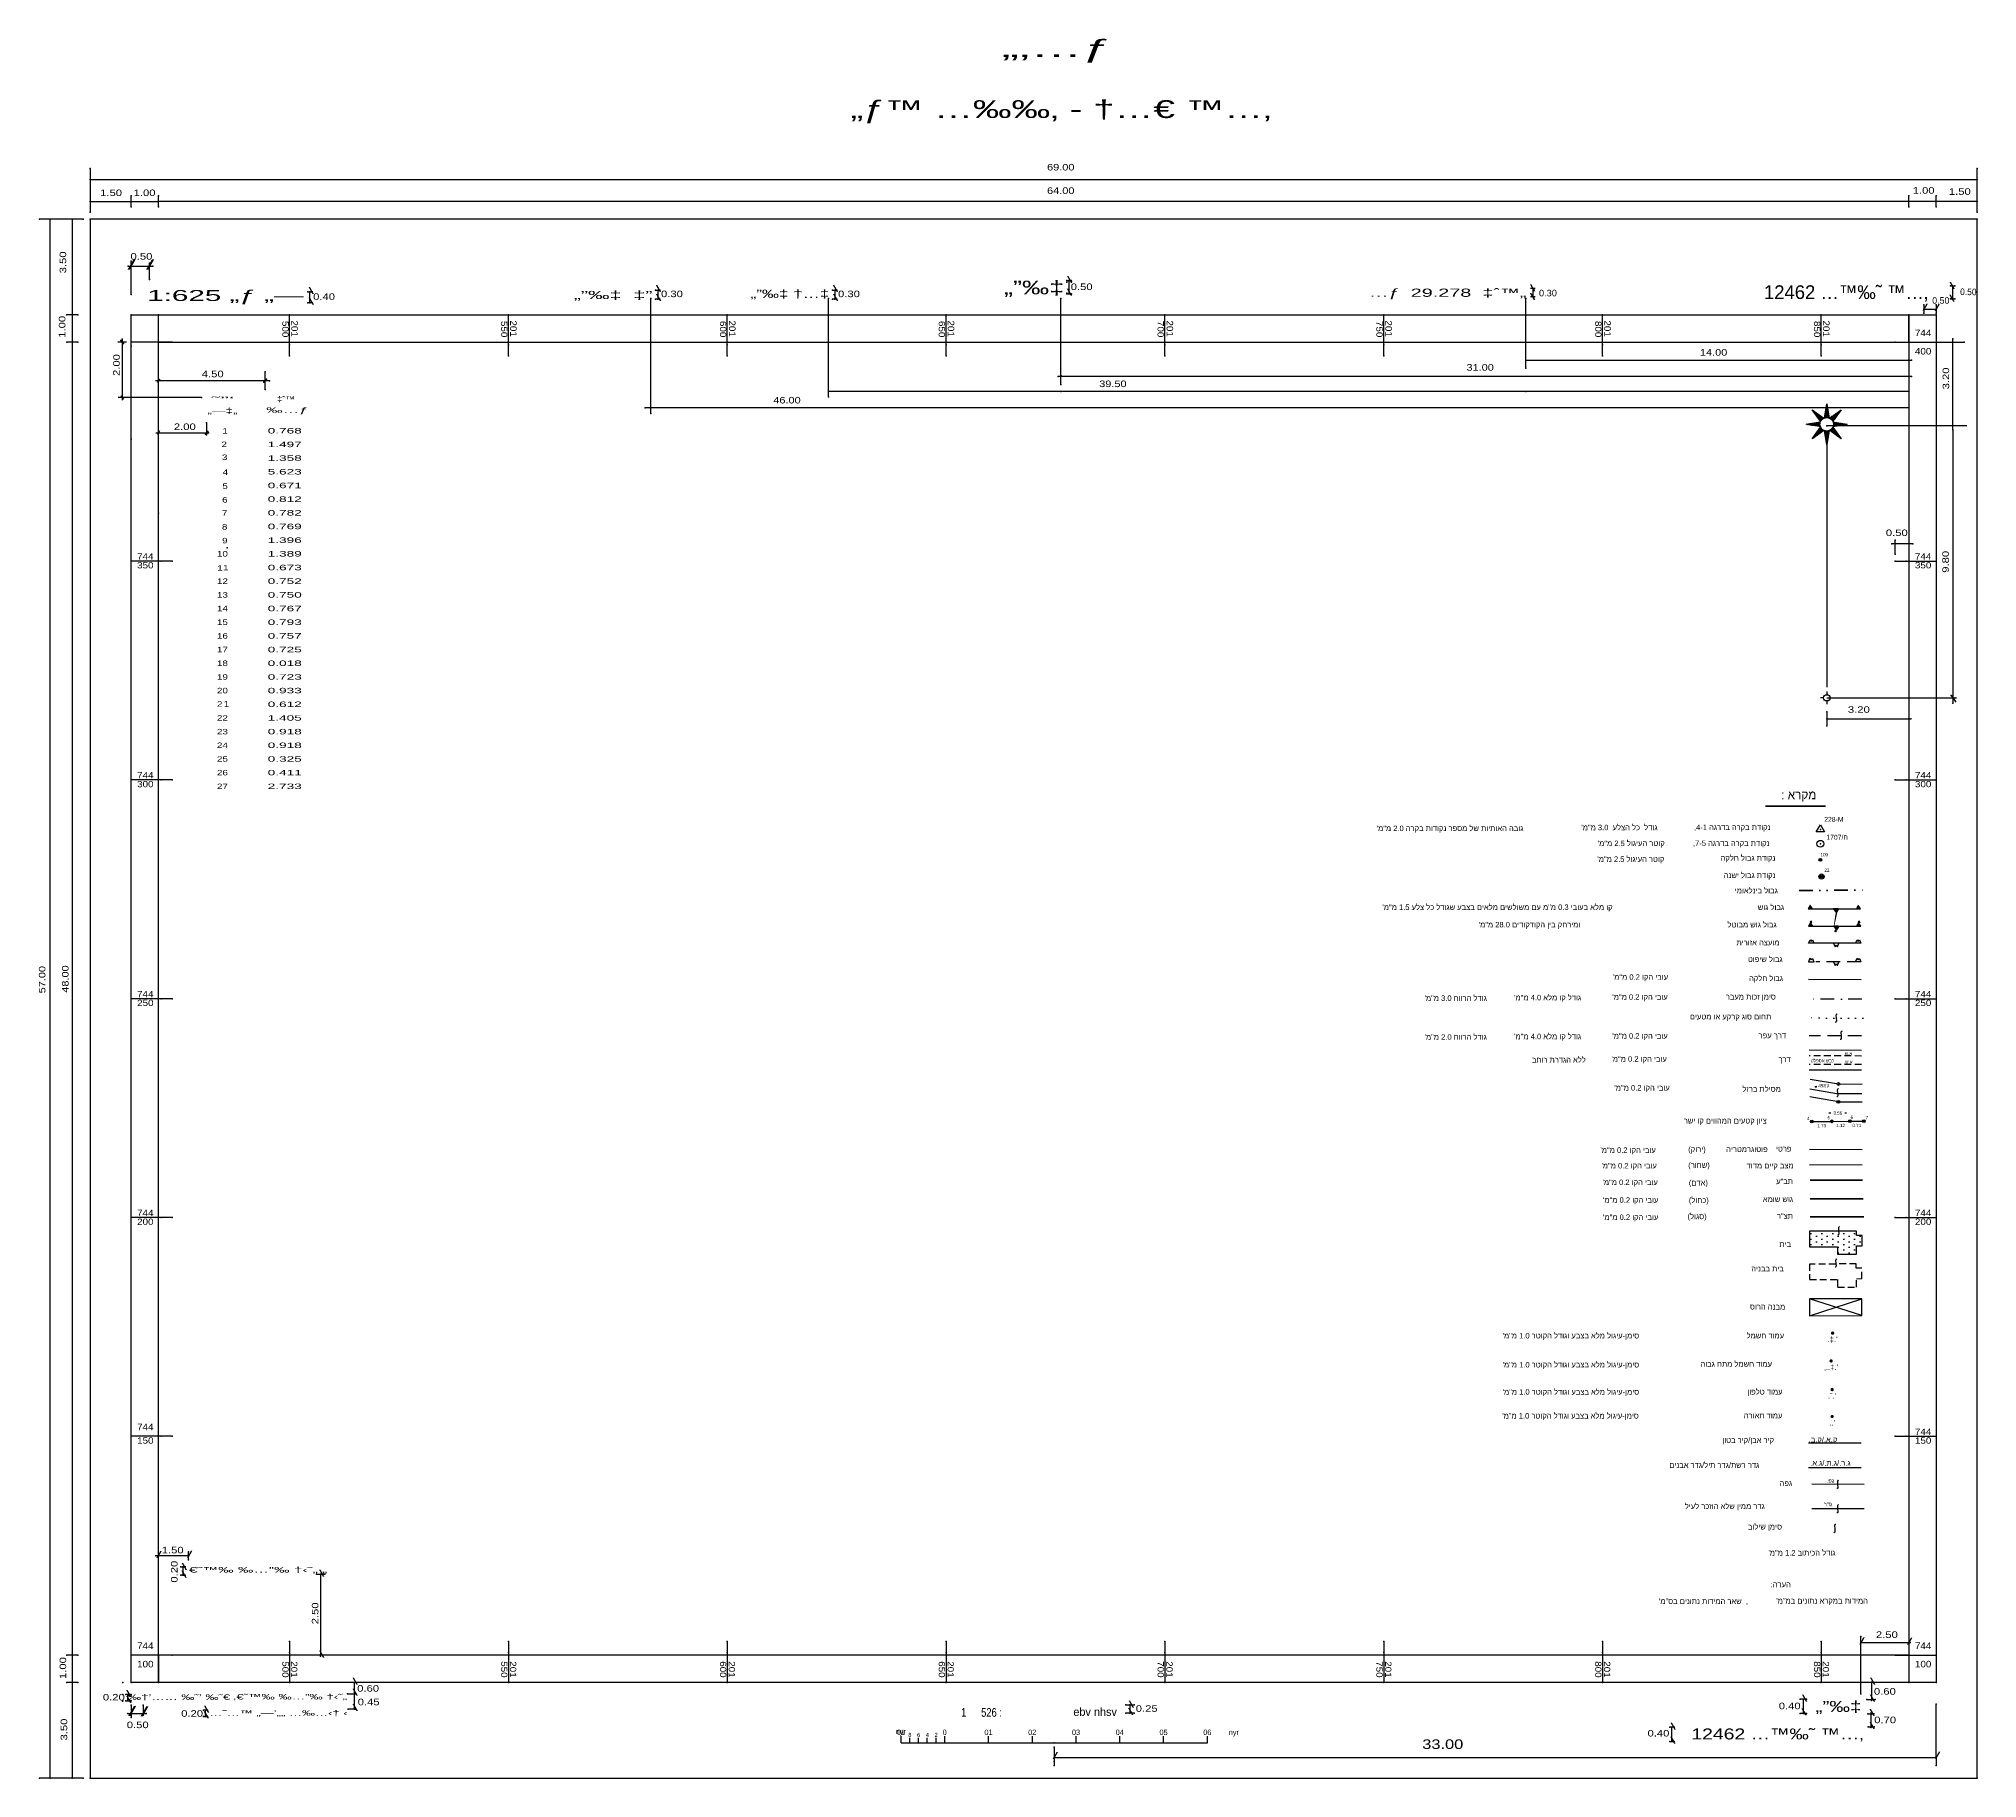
# Model space of a CAD drawing. Header units: feet. Extents: x 201443 to 201886, y 744072 to 744469.
import ezdxf
from ezdxf.enums import TextEntityAlignment as Align

# ---------------------------------------------------------------- set-up
doc = ezdxf.new("R2010")
doc.units = ezdxf.units.FT
doc.header["$LTSCALE"] = 6.25
doc.header["$MEASUREMENT"] = 0
for name, pattern in [('DASHDOT', [1, 0.5, -0.25, 0, -0.25]), ('DASHED', [0.75, 0.5, -0.25]), ('DIVIDE', [1.25, 0.5, -0.25, 0, -0.25, 0, -0.25]), ('DOT', [0.25, 0, -0.25]), ('HIDDEN', [0.375, 0.25, -0.125])]:
    doc.linetypes.add(name, pattern=pattern)
doc.layers.get('0').update_dxf_attribs({"linetype": 'CONTINUOUS'})
for name, color, linetype in [('2ELECT_PT', 7, 'CONTINUOUS'), ('2GUVER_POLY', 7, 'CONTINUOUS'), ('2NEW_PT', 7, 'CONTINUOUS'), ('2OLD_PT', 7, 'CONTINUOUS'), ('2TELE_PT', 7, 'CONTINUOUS'), ('2TEURA_PT', 7, 'CONTINUOUS'), ('2TRIG_PT', 7, 'CONTINUOUS'), ('MIKRA', 7, 'CONTINUOUS'), ('MIKRA-GLINE', 7, 'CONTINUOUS'), ('TR_ANOT_FRONTS', 7, 'CONTINUOUS'), ('TR_ANOT_L', 7, 'CONTINUOUS'), ('TR_GILAYON', 7, 'CONTINUOUS'), ('TR_GILYON', 7, 'CONTINUOUS'), ('מעבר זיקנה', 7, 'CONTINUOUS')]:
    doc.layers.add(name, color=color, linetype=linetype)
doc.styles.add('H1', font='miryl.shx')
doc.styles.add('HEBTEXT', font='HEBTXT.shx')
doc.styles.add('MONOSI', font='MIRYL.SHX', dxfattribs={"width": 0.8})
doc.styles.get("Standard").update_dxf_attribs({"font": 'HEB.SHX'})
doc.styles.add('TRHEBTXT', font='HEBTXT.SHX')
pattern_1 = [(0, (1514.33456, -2464.13287), (0, 0.1875), []), (0, (1514.33456, -2464.10162), (0, 0.1875), []), (0, (1514.33456, -2464.07037), (0, 0.1875), []), (0, (1514.33456, -2464.00787), (0, 0.1875), [0.1875, -0.125])]

# ---------------------------------------------------------------- blocks, each defined once
blk = doc.blocks.new('TRP0011')
at = {"linetype": 'Continuous'}
blk.add_circle((0, 0, 5003), 0.03, dxfattribs=at)
blk.add_point((0, 0))
blk.add_3dface([(0, 1.73, 5002), (1.5, -0.87, 5002), (-1.5, -0.87, 5002), (0, 1.73, 5002)], dxfattribs=at)
at = {"style": 'TRHEBTXT', "flags": 8}
blk.add_attdef('HIGHTM', text='', height=1.6, dxfattribs=at).set_placement((-1.5, 0), align=Align.RIGHT)
blk.add_attdef('NAME', text='', height=1.8, dxfattribs=at).set_placement((0, 2.1), align=Align.BOTTOM_CENTER)
blk.add_attdef('HIGHTC', (1.5, 0), '', height=1.6, dxfattribs=at)
blk.add_attdef('MARK', text='', height=2, dxfattribs=at).set_placement((0, -1.5, 8663.72), align=Align.TOP_CENTER)
blk = doc.blocks.new('TRP0012')
at = {"linetype": 'Continuous'}
for centre, radius in [((0, 0, 3000), 1.25), ((0, 0, 3001), 0.03)]:
    blk.add_circle(centre, radius, dxfattribs=at)
blk.add_point((0, 0))
at = {"style": 'TRHEBTXT', "flags": 8}
blk.add_attdef('HIGHTM', text='', height=1.6, dxfattribs=at).set_placement((-1.75, 0), align=Align.RIGHT)
blk.add_attdef('NAME', text='', height=1.8, dxfattribs=at).set_placement((0, 2.1), align=Align.BOTTOM_CENTER)
blk.add_attdef('HIGHTC', (1.75, 0), '', height=1.6, dxfattribs=at)
blk.add_attdef('MARK', text='', height=2, dxfattribs=at).set_placement((0, -1.75), align=Align.TOP_CENTER)
blk = doc.blocks.new('TRP0002')
at = {"linetype": 'Continuous'}
blk.add_circle((0, 0, 3000), 0.5, dxfattribs=at)
blk.add_point((0, 0))
at = {"style": 'TRHEBTXT', "flags": 8}
blk.add_attdef('HIGHTM', text='', height=1.6, dxfattribs=at).set_placement((-1, 0), align=Align.RIGHT)
blk.add_attdef('NAME', text='', height=1.2, dxfattribs=at).set_placement((0, 2.1), align=Align.BOTTOM_CENTER)
blk.add_attdef('HIGHTC', (1, 0), '', height=1.6, dxfattribs=at)
blk.add_attdef('MARK', text='', height=2, dxfattribs=at).set_placement((0, -1.3), align=Align.TOP_CENTER)
blk = doc.blocks.new('TRP0213')
at = {"linetype": 'Continuous', "const_width": 0.5}
blk.add_lwpolyline([(-0.35, 0, 1), (0.35, 0, 1)], format="xyb", close=True, dxfattribs=at)
blk.add_point((0, 0))
at = {"style": 'TRHEBTXT', "flags": 8}
blk.add_attdef('HIGHTM', text='', height=1.6, dxfattribs=at).set_placement((-1, 0), align=Align.RIGHT)
blk.add_attdef('NAME', text='', height=1.8, dxfattribs=at).set_placement((0, 2.1), align=Align.BOTTOM_CENTER)
blk.add_attdef('HIGHTC', (1, 0), '', height=1.6, dxfattribs=at)
blk.add_attdef('MARK', text='', height=2, dxfattribs=at).set_placement((0, -1.3), align=Align.TOP_CENTER)
blk = doc.blocks.new('TRP0212')
at = {"linetype": 'Continuous', "const_width": 0.5}
blk.add_lwpolyline([(-0.35, 0, 1), (0.35, 0, 1)], format="xyb", close=True, dxfattribs=at)
blk.add_point((0, 0))
at = {"style": 'TRHEBTXT', "flags": 8}
blk.add_attdef('HIGHTM', text='', height=1.6, dxfattribs=at).set_placement((-1, 0), align=Align.RIGHT)
blk.add_attdef('NAME', text='', height=1.8, dxfattribs=at).set_placement((0, 2.1), align=Align.BOTTOM_CENTER)
blk.add_attdef('HIGHTC', (1, 0), '', height=1.6, dxfattribs=at)
blk.add_attdef('MARK', text='', height=2, dxfattribs=at).set_placement((0, -1.3), align=Align.TOP_CENTER)
blk = doc.blocks.new('TRP0241')
at = {"linetype": 'Continuous', "const_width": 0.5}
blk.add_lwpolyline([(-0.35, 0, 1), (0.35, 0, 1)], format="xyb", close=True, dxfattribs=at)
blk.add_point((0, 0))
at = {"style": 'TRHEBTXT', "flags": 8}
blk.add_attdef('HIGHTM', text='', height=1.6, dxfattribs=at).set_placement((-1, 0), align=Align.RIGHT)
blk.add_attdef('NAME', text='', height=1.8, dxfattribs=at).set_placement((0, 2.1), align=Align.BOTTOM_CENTER)
blk.add_attdef('HIGHTC', (1, 0), '', height=1.6, dxfattribs=at)
blk.add_attdef('MARK', text='', height=2, dxfattribs=at).set_placement((0, -1.3), align=Align.TOP_CENTER)
blk = doc.blocks.new('ANOT105')
blk.add_lwpolyline([(0.25, 1.54, 0.414214), (-0.16, 0.97), (0, 0), (0.18, -0.97, -0.414214), (-0.21, -1.55)], format="xyb")
blk = doc.blocks.new('TR_FRONT')
at = {"style": 'TRHEBTXT', "flags": 8}
blk.add_attdef('FRONT', text='', height=1.2, dxfattribs=at).set_placement((0, -1), align=Align.TOP_CENTER)
blk = doc.blocks.new('TRP0216')
at = {"linetype": 'Continuous', "const_width": 0.5}
blk.add_lwpolyline([(-0.35, 0, 1), (0.35, 0, 1)], format="xyb", close=True, dxfattribs=at)
blk.add_point((0, 0))
at = {"style": 'TRHEBTXT', "flags": 8}
blk.add_attdef('HIGHTM', text='', height=1.6, dxfattribs=at).set_placement((-1, 0), align=Align.RIGHT)
blk.add_attdef('NAME', text='', height=1.8, dxfattribs=at).set_placement((0, 2.1), align=Align.BOTTOM_CENTER)
blk.add_attdef('HIGHTC', (1, 0), '', height=1.6, dxfattribs=at)
blk.add_attdef('MARK', text='', height=2, dxfattribs=at).set_placement((0, -1.3), align=Align.TOP_CENTER)
blk = doc.blocks.new('TRP0001')
at = {"linetype": 'Continuous'}
for centre, radius in [((0, 0, 3000), 0.95), ((0, 0, 3001), 0.5)]:
    blk.add_circle(centre, radius, dxfattribs=at)
blk.add_point((0, 0))
at = {"style": 'TRHEBTXT', "flags": 8}
blk.add_attdef('HIGHTM', text='', height=1.6, dxfattribs=at).set_placement((-1.5, 0), align=Align.RIGHT)
blk.add_attdef('NAME', text='', height=1.8, dxfattribs=at).set_placement((0, 2.1), align=Align.BOTTOM_CENTER)
blk.add_attdef('HIGHTC', (1.5, 0), '', height=1.6, dxfattribs=at)
blk.add_attdef('MARK', text='', height=2, dxfattribs=at).set_placement((0, -1.3), align=Align.TOP_CENTER)
blk = doc.blocks.new('TRP0000')
blk.add_point((0, 0))
at = {"style": 'TRHEBTXT', "flags": 8}
blk.add_attdef('HIGHTM', text='', height=1.6, dxfattribs=at).set_placement((-1, 0), align=Align.RIGHT)
blk.add_attdef('NAME', text='', height=1.2, dxfattribs=at).set_placement((0, 2.1), align=Align.BOTTOM_CENTER)
blk.add_attdef('HIGHTC', (1, 0), '', height=1.6, dxfattribs=at)
blk.add_attdef('MARK', text='', height=2, dxfattribs=at).set_placement((0, -1.3), align=Align.TOP_CENTER)

msp = doc.modelspace()

# ---------------------------------------------------------------- hatches: boundary and pattern name
at = {"layer": 'מעבר זיקנה', "lineweight": 35}
h = msp.add_hatch(color=256, dxfattribs=at)
h.paths.add_polyline_path([(201847.42, 744271.33), (201847, 744270.53), (201847.99, 744270.53)])
h.paths.add_polyline_path([(201847.5, 744267.34), (201847.5, 744267.33), (201847.08, 744266.54), (201848.06, 744266.54)])
h.paths.add_polyline_path([(201858.42, 744271.33), (201858, 744270.53), (201858.98, 744270.53)])
h.paths.add_polyline_path([(201858.49, 744267.34), (201858.07, 744266.54), (201859.06, 744266.54)])
h = msp.add_hatch(dxfattribs=at)
h.set_pattern_fill('CLAY', color=256, style=0)
h.set_pattern_definition(pattern_1)
h.paths.add_polyline_path([(201847.99, 744270.53), (201847.42, 744271.33), (201847, 744270.53)])
h.paths.add_polyline_path([(201858.42, 744271.33), (201858, 744270.53), (201858.98, 744270.53)])
h.paths.add_polyline_path([(201858.49, 744267.34), (201858.07, 744266.54), (201859.06, 744266.54)])
h.paths.add_polyline_path([(201848.06, 744266.54), (201847.5, 744267.34), (201847.08, 744266.54)])
edge = h.paths.add_edge_path()
edge.add_line((201852.87, 744266.54), (201853.43, 744265.74))
h = msp.add_hatch(dxfattribs=at)
h.set_pattern_fill('CLAY', color=256, style=0)
h.set_pattern_definition(pattern_1)
h.paths.add_polyline_path([(201847.5, 744267.34), (201847.5, 744267.33), (201847.08, 744266.54), (201848.06, 744266.54)])
h.paths.add_polyline_path([(201847.42, 744271.33), (201847, 744270.53), (201847.99, 744270.53)])
h.paths.add_polyline_path([(201858.42, 744271.33), (201858, 744270.53), (201858.98, 744270.53)])
h.paths.add_polyline_path([(201858.49, 744267.34), (201858.07, 744266.54), (201859.06, 744266.54)])
edge = h.paths.add_edge_path()
edge.add_line((201852.79, 744270.53), (201853.36, 744269.73))
edge.add_line((201853.78, 744270.53), (201852.79, 744270.53))
edge.add_line((201852.87, 744266.54), (201853.43, 744265.74))
edge.add_line((201853.85, 744266.54), (201852.87, 744266.54))
at = {"layer": 'מעבר זיקנה'}
for points in [[(201847, 744270.53), (201847.99, 744270.53), (201847.42, 744271.33)], [(201858, 744270.53), (201858.98, 744270.53), (201858.42, 744271.33)], [(201847.08, 744266.54), (201848.06, 744266.54), (201847.5, 744267.34)], [(201858.07, 744266.54), (201859.06, 744266.54), (201858.49, 744267.34)]]:
    msp.add_hatch(color=256, dxfattribs=at).paths.add_polyline_path(points)
at = {"layer": 'מעבר זיקנה', "lineweight": 35}
h = msp.add_hatch(dxfattribs=at)
h.set_pattern_fill('CLAY', color=256, style=0)
h.set_pattern_definition(pattern_1)
h.paths.add_polyline_path([(201853.93, 744270.53), (201852.79, 744270.53), (201853.36, 744269.73)])
for points in [[(201853.93, 744270.53), (201852.79, 744270.53), (201853.36, 744269.73)], [(201854.01, 744266.54), (201852.87, 744266.54), (201853.43, 744265.74)]]:
    msp.add_hatch(color=256, dxfattribs=at).paths.add_polyline_path(points)
h = msp.add_hatch(dxfattribs=at)
h.set_pattern_fill('CLAY', color=256, style=0)
h.set_pattern_definition([(0, (1514.40996, -2468.11838), (0, 0.1875), []), (0, (1514.40996, -2468.08713), (0, 0.1875), []), (0, (1514.40996, -2468.05588), (0, 0.1875), []), (0, (1514.40996, -2467.99338), (0, 0.1875), [0.1875, -0.125])])
h.paths.add_polyline_path([(201854.01, 744266.54), (201852.87, 744266.54), (201853.43, 744265.74)])
at = {"layer": 'מעבר זיקנה'}
h = msp.add_hatch(dxfattribs=at)
h.set_pattern_fill('DOTS', color=256, scale=20, angle=90, style=0)
h.set_pattern_definition([(90, (1511.3605, -2525.5386), (-1.25, 0.625), [0, -1.25])])
h.paths.add_polyline_path([(201859.3, 744195.89), (201858, 744195.89), (201858, 744196.89), (201847.33, 744196.86), (201847.32, 744193.33), (201853.72, 744193.33), (201853.72, 744191.62), (201858.07, 744191.62), (201858.07, 744193.51), (201859.3, 744193.55)])

# ---------------------------------------------------------------- linework, layer by layer
for points in [[(201454.38, 744439.69), (201454.38, 744429.69)], [(201454.38, 744437.19), (201885.62, 744437.19)], [(201885.62, 744429.69), (201885.62, 744439.69)], [(201454.38, 744432.19), (201463.75, 744432.19), (201470, 744432.19)], [(201463.75, 744430.94), (201463.75, 744433.44)], [(201470, 744430.94), (201470, 744433.44)], [(201885.62, 744432.19), (201876.25, 744432.19), (201870, 744432.19), (201470, 744432.19)], [(201870, 744430.94), (201870, 744433.44)], [(201876.25, 744430.94), (201876.25, 744433.44)], [(201452.81, 744428.12), (201442.81, 744428.12)], [(201445.31, 744071.88), (201445.31, 744428.12)], [(201450.31, 744428.12), (201450.31, 744406.25), (201450.31, 744400), (201450.31, 744100), (201450.31, 744093.75), (201450.31, 744071.88)], [(201454.38, 744071.88), (201885.62, 744071.88), (201885.62, 744428.12), (201454.38, 744428.12), (201454.38, 744071.88)], [(201463.1, 744417.41), (201468.73, 744417.41)], [(201463.75, 744410.94), (201463.76, 744418.54)], [(201467.98, 744414.32), (201467.98, 744418.07)], [(201504.13, 744411.52), (201505.13, 744411.52)], [(201504.63, 744409.02), (201504.63, 744411.52)], [(201582.5, 744383.75), (201582.5, 744410)], [(201583.62, 744411.87), (201584.62, 744411.87)], [(201584.12, 744411.87), (201584.12, 744409.87)], [(201623.12, 744387.5), (201623.12, 744410)], [(201624.07, 744411.87), (201625.07, 744411.87)], [(201624.57, 744411.87), (201624.57, 744409.87)], [(201676.25, 744390.31), (201676.25, 744410)], [(201677.56, 744414.09), (201678.56, 744414.09)], [(201677.56, 744411.09), (201678.56, 744411.09)], [(201678.01, 744414.09), (201678.01, 744411.09)], [(201782.5, 744394.06), (201782.5, 744410)], [(201783.58, 744412.38), (201784.58, 744412.38)], [(201784.58, 744410.38), (201783.58, 744410.38)], [(201784.08, 744412.38), (201784.08, 744410.38)], [(201879.54, 744412.89), (201880.54, 744412.89)], [(201879.99, 744412.89), (201879.99, 744409.89)], [(201451.56, 744406.25), (201449.06, 744406.25)], [(201463.75, 744406.25), (201876.25, 744406.25), (201876.25, 744093.75), (201463.75, 744093.75), (201463.75, 744406.25)], [(201463.75, 744399.08), (201463.75, 744406.25), (201876.25, 744406.25), (201876.25, 744093.75), (201463.75, 744093.75), (201463.75, 744377.82)], [(201470, 744400), (201470, 744406.25)], [(201470, 744391.53), (201470, 744400), (201470, 744406.25)], [(201500, 744396.88), (201500, 744399.38), (201500, 744406.25)], [(201500, 744396.88), (201500, 744406.25)], [(201505.13, 744409.02), (201504.13, 744409.02)], [(201550, 744396.88), (201550, 744399.38), (201550, 744406.25)], [(201550, 744396.88), (201550, 744406.25)], [(201584.62, 744409.87), (201583.62, 744409.87)], [(201600, 744396.88), (201600, 744399.38), (201600, 744406.25)], [(201600, 744396.88), (201600, 744406.25)], [(201625.07, 744409.87), (201624.07, 744409.87)], [(201650, 744396.88), (201650, 744399.38), (201650, 744406.25)], [(201650, 744396.88), (201650, 744406.25)], [(201700, 744396.88), (201700, 744399.38), (201700, 744406.25)], [(201700, 744396.88), (201700, 744406.25)], [(201750, 744396.88), (201750, 744399.38), (201750, 744406.25)], [(201750, 744396.88), (201750, 744406.25)], [(201800, 744396.88), (201800, 744399.38), (201800, 744406.25)], [(201800, 744396.88), (201800, 744406.25)], [(201850, 744396.88), (201850, 744399.38), (201850, 744406.25)], [(201850, 744396.88), (201850, 744406.25)], [(201870, 744400), (201870, 744406.25)], [(201870, 744406.25), (201870, 744400)], [(201873.44, 744408.51), (201873.44, 744406.64)], [(201873.44, 744407.57), (201876.25, 744407.57)], [(201876.25, 744408.51), (201876.25, 744406.64)], [(201879.54, 744409.89), (201880.54, 744409.89)], [(201451.56, 744400), (201449.06, 744400)], [(201462.75, 744400), (201460.75, 744400)], [(201461.42, 744400.37), (201462.05, 744399.72)], [(201461.74, 744400.74), (201461.74, 744386.74)], [(201470, 744400), (201870, 744400), (201870, 744100), (201470, 744100), (201470, 744400), (201463.75, 744400)], [(201473.12, 744400), (201463.75, 744400)], [(201463.75, 744377.82), (201463.75, 744399.08)], [(201470, 744400), (201870, 744400), (201870, 744100), (201870, 744093.75)], [(201866.88, 744400), (201876.25, 744400), (201882.65, 744400)], [(201870, 744400), (201876.25, 744400)], [(201880.04, 744380.01), (201880.04, 744400.81)], [(201494.38, 744389.21), (201494.38, 744393.21)], [(201782.5, 744395.94), (201870.62, 744395.94)], [(201495.38, 744391.21), (201469.38, 744391.21)], [(201470.32, 744391.53), (201469.69, 744390.8)], [(201470, 744360.92), (201470, 744391.53)], [(201494.69, 744391.53), (201494.06, 744390.88)], [(201870, 744388.75), (201782.5, 744388.75), (201676.25, 744388.75), (201623.12, 744388.75)], [(201870.62, 744392.19), (201675.62, 744392.19)], [(201479.84, 744387.41), (201460.84, 744387.41)], [(201461.39, 744387.74), (201462.13, 744387.01)], [(201870, 744385), (201581.25, 744385)], [(201469.44, 744379.27), (201481.44, 744379.27)], [(201470.29, 744379.72), (201469.77, 744378.82)], [(201481.27, 744379.59), (201480.78, 744378.98)], [(201480.99, 744381.6), (201481.01, 744378.82)], [(201851.24, 744380.94), (201883.24, 744380.94)], [(201880.04, 744380.01), (201880.05, 744317.51)], [(201470, 744093.75), (201470, 744100), (201470, 744360.92)], [(201870.9, 744353.9), (201866.1, 744353.9)], [(201866.88, 744351.6), (201866.88, 744354.8)], [(201473.12, 744350), (201470.62, 744350), (201463.75, 744350)], [(201473.12, 744350), (201463.75, 744350)], [(201866.88, 744350), (201869.38, 744350), (201876.25, 744350)], [(201866.88, 744350), (201876.25, 744350)], [(201851.25, 744318.75), (201880.75, 744318.76)], [(201879.67, 744319.3), (201880.69, 744317.89)], [(201851.25, 744315.55), (201851.25, 744312.35)], [(201851.25, 744313.95), (201870.45, 744313.95)], [(201473.12, 744300), (201470.62, 744300), (201463.75, 744300)], [(201473.12, 744300), (201463.75, 744300)], [(201866.88, 744300), (201869.38, 744300), (201876.25, 744300)], [(201866.88, 744300), (201876.25, 744300)], [(201473.12, 744250), (201470.62, 744250), (201463.75, 744250)], [(201473.12, 744250), (201463.75, 744250)], [(201866.88, 744250), (201869.38, 744250), (201876.25, 744250)], [(201866.88, 744250), (201876.25, 744250)], [(201473.12, 744200), (201470.62, 744200), (201463.75, 744200)], [(201473.12, 744200), (201463.75, 744200)], [(201866.88, 744200), (201869.38, 744200), (201876.25, 744200)], [(201866.88, 744200), (201876.25, 744200)], [(201473.12, 744150), (201470.62, 744150), (201463.75, 744150)], [(201473.12, 744150), (201463.75, 744150)], [(201866.88, 744150), (201869.38, 744150), (201876.25, 744150)], [(201866.88, 744150), (201876.25, 744150)], [(201476.91, 744122.7), (201469.41, 744122.7)], [(201476.91, 744121.76), (201476.91, 744123.64)], [(201475.62, 744120.18), (201475.62, 744118.3), (201476.09, 744118.3), (201475.15, 744118.3)], [(201475.15, 744120.18), (201476.09, 744120.18)], [(201506.14, 744118.51), (201508.01, 744118.51), (201507.07, 744118.51), (201507.07, 744099.76)], [(201451.56, 744100), (201449.06, 744100)], [(201470, 744100), (201463.75, 744100)], [(201473.12, 744100), (201463.75, 744100)], [(201470, 744100), (201470, 744093.75)], [(201870, 744100), (201470, 744100)], [(201500, 744103.12), (201500, 744100.62), (201500, 744093.75)], [(201500, 744103.12), (201500, 744093.75)], [(201550, 744103.12), (201550, 744100.62), (201550, 744093.75)], [(201550, 744103.12), (201550, 744093.75)], [(201600, 744103.12), (201600, 744100.62), (201600, 744093.75)], [(201600, 744103.12), (201600, 744093.75)], [(201650, 744103.12), (201650, 744100.62), (201650, 744093.75)], [(201650, 744103.12), (201650, 744093.75)], [(201700, 744103.12), (201700, 744100.62), (201700, 744093.75)], [(201700, 744103.12), (201700, 744093.75)], [(201750, 744103.12), (201750, 744100.62), (201750, 744093.75)], [(201750, 744103.12), (201750, 744093.75)], [(201800, 744103.12), (201800, 744100.62), (201800, 744093.75)], [(201800, 744103.12), (201800, 744093.75)], [(201850, 744103.12), (201850, 744100.62), (201850, 744093.75)], [(201850, 744103.12), (201850, 744093.75)], [(201859.04, 744091.14), (201859.04, 744104.27)], [(201859.04, 744102.86), (201870.29, 744102.86)], [(201866.88, 744100), (201876.25, 744100)], [(201870, 744100), (201876.25, 744100)], [(201870, 744100), (201870, 744093.75)], [(201451.56, 744093.75), (201449.06, 744093.75)], [(201513.21, 744091.14), (201515, 744091.17)], [(201514.77, 744093.75), (201514.77, 744091.17), (201514.77, 744087.66), (201515, 744087.66), (201513.38, 744087.62)], [(201861.48, 744093.82), (201861.48, 744089.6)], [(201463.47, 744091), (201462.54, 744091)], [(201462.54, 744089.59), (201463.47, 744089.59)], [(201463, 744089.59), (201463, 744091)], [(201463, 744086.64), (201467.22, 744086.64)], [(201463.75, 744088.59), (201463.75, 744086.25), (201463.75, 744085.78)], [(201466.56, 744088.59), (201466.56, 744086.25)], [(201481.24, 744087.41), (201480.3, 744087.41)], [(201480.77, 744086.01), (201480.77, 744087.41)], [(201674.71, 744076.64), (201876.27, 744076.64), (201876.27, 744088.83)], [(201691.08, 744088.63), (201692.95, 744088.63)], [(201692.95, 744086.76), (201691.08, 744086.76)], [(201692.01, 744088.63), (201692.01, 744086.76)], [(201846.59, 744089.91), (201845.18, 744089.91)], [(201845.88, 744089.91), (201845.88, 744086.63), (201846.59, 744086.63), (201845.18, 744086.63)], [(201860.43, 744089.84), (201862.3, 744089.84)], [(201860.63, 744086.58), (201862.03, 744086.58)], [(201861.35, 744086.72), (201861.35, 744083.44)], [(201480.3, 744086.01), (201481.24, 744086.01)], [(201816.34, 744083.54), (201815.4, 744083.54)], [(201815.87, 744080.26), (201815.87, 744083.54)], [(201860.69, 744083.61), (201862.1, 744083.61)], [(201674.71, 744078.99), (201674.71, 744075.71), (201674.71, 744074.77)], [(201815.4, 744080.26), (201816.1, 744080.26), (201816.34, 744080.26)], [(201876.27, 744076.64), (201876.27, 744074.77)], [(201452.81, 744071.88), (201442.81, 744071.88)]]:
    msp.add_lwpolyline(points)
for p in [(201454.38, 744439.69), (201454.38, 744437.19), (201885.62, 744439.69), (201885.62, 744437.19), (201454.38, 744432.19), (201463.75, 744433.44), (201463.75, 744432.19), (201470, 744433.44), (201470, 744432.19), (201870, 744433.44), (201870, 744432.19), (201876.25, 744433.44), (201876.25, 744432.19), (201885.62, 744432.19), (201442.81, 744428.12), (201445.31, 744428.12), (201450.31, 744428.12), (201452.81, 744428.12), (201454.38, 744429.69), (201454.38, 744428.12), (201463.75, 744430.94), (201470, 744430.94), (201870, 744430.94), (201876.25, 744430.94), (201885.62, 744429.69), (201885.62, 744428.12), (201463.1, 744417.41), (201463.76, 744418.54), (201467.98, 744418.07), (201468.73, 744417.41), (201463.75, 744410.94), (201467.98, 744414.32), (201504.13, 744411.52), (201504.63, 744411.52), (201505.13, 744411.52), (201582.5, 744410), (201583.62, 744411.87), (201584.12, 744411.87), (201584.62, 744411.87), (201623.12, 744410), (201624.07, 744411.87), (201624.57, 744411.87), (201625.07, 744411.87), (201676.25, 744410), (201677.56, 744414.09), (201677.56, 744411.09), (201677.6, 744413.74), (201677.6, 744411.24), (201678.01, 744414.09), (201678.01, 744411.09), (201678.56, 744414.09), (201678.56, 744411.09), (201678.62, 744413.92), (201678.62, 744411.02), (201782.5, 744410), (201784.08, 744412.38), (201784.08, 744410.38), (201784.34, 744412.07), (201784.34, 744410.07), (201879.54, 744412.89), (201879.99, 744412.89), (201880.54, 744412.89), (201449.06, 744406.25), (201450.31, 744406.25), (201451.56, 744406.25), (201463.75, 744406.25), (201463.75, 744406.25), (201463.75, 744406.25), (201470, 744406.25), (201470, 744406.25), (201500, 744406.25), (201500, 744406.25), (201504.13, 744409.02), (201504.63, 744409.02), (201505.13, 744409.02), (201550, 744406.25), (201550, 744406.25), (201583.62, 744409.87), (201584.12, 744409.87), (201584.62, 744409.87), (201600, 744406.25), (201600, 744406.25), (201624.07, 744409.87), (201624.57, 744409.87), (201625.07, 744409.87), (201650, 744406.25), (201650, 744406.25), (201700, 744406.25), (201700, 744406.25), (201750, 744406.25), (201750, 744406.25), (201800, 744406.25), (201800, 744406.25), (201850, 744406.25), (201850, 744406.25), (201870, 744406.25), (201870, 744406.25), (201873.44, 744408.51), (201873.44, 744407.57), (201873.44, 744406.64), (201876.25, 744408.51), (201876.25, 744407.57), (201876.25, 744406.64), (201876.25, 744406.25), (201876.25, 744406.25), (201879.54, 744409.89), (201879.99, 744409.89), (201880.54, 744409.89), (201449.06, 744400), (201450.31, 744400), (201451.56, 744400), (201461.42, 744400.37), (201461.74, 744400.74), (201462.05, 744399.72), (201463.75, 744400), (201463.75, 744400), (201463.75, 744399.08), (201470, 744400), (201470, 744400), (201470, 744400), (201473.12, 744400), (201500, 744399.38), (201500, 744396.88), (201500, 744396.88), (201550, 744399.38), (201550, 744396.88), (201550, 744396.88), (201600, 744399.38), (201600, 744396.88), (201600, 744396.88), (201650, 744399.38), (201650, 744396.88), (201650, 744396.88), (201700, 744399.38), (201700, 744396.88), (201700, 744396.88), (201750, 744399.38), (201750, 744396.88), (201750, 744396.88), (201800, 744399.38), (201800, 744396.88), (201800, 744396.88), (201850, 744399.38), (201850, 744396.88), (201850, 744396.88), (201866.88, 744400), (201870, 744400), (201870, 744400), (201876.25, 744400), (201876.25, 744400), (201880.02, 744400.02), (201880.04, 744400.81), (201882.65, 744400), (201494.38, 744393.21), (201676.31, 744392.29), (201782.5, 744395.94), (201782.5, 744394.06), (201869.97, 744395.97), (201870.62, 744395.94), (201470, 744391.53), (201494.06, 744390.88), (201494.38, 744389.21), (201494.69, 744391.53), (201495.38, 744391.21), (201623.12, 744388.75), (201675.62, 744392.19), (201676.25, 744390.31), (201676.25, 744388.75), (201782.5, 744388.75), (201870, 744388.75), (201870.04, 744392.14), (201870.62, 744392.19), (201479.84, 744387.41), (201581.25, 744385), (201582.47, 744384.93), (201582.5, 744383.75), (201623.12, 744387.5), (201869.97, 744385.02), (201870, 744385), (201480.78, 744378.98), (201480.99, 744381.6), (201481.27, 744379.59), (201481.44, 744379.27), (201851.29, 744380.88), (201880.04, 744380.01), (201463.75, 744377.82), (201481.01, 744378.82), (201470, 744360.92), (201485.72, 744353.03), (201866.1, 744353.9), (201866.88, 744354.8), (201866.9, 744353.9), (201870.02, 744353.9), (201870.9, 744353.9), (201463.75, 744350), (201463.75, 744350), (201470.62, 744350), (201473.12, 744350), (201473.12, 744350), (201866.88, 744351.6), (201866.88, 744350), (201866.88, 744350), (201869.38, 744350), (201876.25, 744350), (201876.25, 744350), (201851.3, 744319.62), (201851.3, 744319.62), (201879.67, 744319.3), (201880.05, 744317.51), (201880.69, 744317.89), (201880.75, 744318.76), (201851.25, 744315.55), (201851.25, 744313.95), (201870.02, 744313.99), (201870.45, 744313.95), (201851.25, 744312.35), (201463.75, 744300), (201463.75, 744300), (201470.62, 744300), (201473.12, 744300), (201473.12, 744300), (201866.88, 744300), (201866.88, 744300), (201869.38, 744300), (201876.25, 744300), (201876.25, 744300), (201463.75, 744250), (201463.75, 744250), (201470.62, 744250), (201473.12, 744250), (201473.12, 744250), (201866.88, 744250), (201866.88, 744250), (201869.38, 744250), (201876.25, 744250), (201876.25, 744250), (201463.75, 744200), (201463.75, 744200), (201470.62, 744200), (201473.12, 744200), (201473.12, 744200), (201866.88, 744200), (201866.88, 744200), (201869.38, 744200), (201876.25, 744200), (201876.25, 744200), (201463.75, 744150), (201463.75, 744150), (201470.62, 744150), (201473.12, 744150), (201473.12, 744150), (201866.88, 744150), (201866.88, 744150), (201869.38, 744150), (201876.25, 744150), (201876.25, 744150), (201469.41, 744122.7), (201476.91, 744123.64), (201476.91, 744122.7), (201475.15, 744120.18), (201475.15, 744118.3), (201475.62, 744120.18), (201475.62, 744118.3), (201476.09, 744120.18), (201476.09, 744118.3), (201476.91, 744121.76), (201506.14, 744118.51), (201507.07, 744118.51), (201508.01, 744118.51), (201449.06, 744100), (201450.31, 744100), (201451.56, 744100), (201463.75, 744100), (201463.75, 744100), (201470, 744100), (201470, 744100), (201473.12, 744100), (201500, 744103.12), (201500, 744103.12), (201500, 744100.62), (201550, 744103.12), (201550, 744103.12), (201550, 744100.62), (201600, 744103.12), (201600, 744103.12), (201600, 744100.62), (201650, 744103.12), (201650, 744103.12), (201650, 744100.62), (201700, 744103.12), (201700, 744103.12), (201700, 744100.62), (201750, 744103.12), (201750, 744103.12), (201750, 744100.62), (201800, 744103.12), (201800, 744103.12), (201800, 744100.62), (201850, 744103.12), (201850, 744103.12), (201850, 744100.62), (201859.04, 744104.27), (201859.04, 744102.86), (201866.88, 744100), (201870, 744100), (201870, 744100), (201870.29, 744102.86), (201876.25, 744100), (201876.25, 744100), (201507.07, 744099.76), (201449.06, 744093.75), (201450.31, 744093.75), (201451.56, 744093.75), (201461.88, 744093.75), (201463.75, 744093.75), (201463.75, 744093.75), (201470, 744093.75), (201470, 744093.75), (201500, 744093.75), (201500, 744093.75), (201513.21, 744091.14), (201514.77, 744093.75), (201514.77, 744091.17), (201515, 744091.17), (201550, 744093.75), (201550, 744093.75), (201600, 744093.75), (201600, 744093.75), (201650, 744093.75), (201650, 744093.75), (201700, 744093.75), (201700, 744093.75), (201750, 744093.75), (201750, 744093.75), (201800, 744093.75), (201800, 744093.75), (201850, 744093.75), (201850, 744093.75), (201859.04, 744091.14), (201861.48, 744093.82), (201870, 744093.75), (201870, 744093.75), (201876.25, 744093.75), (201876.25, 744093.75), (201461.8, 744089.5), (201461.9, 744091), (201461.9, 744089.59), (201462.54, 744091), (201462.54, 744089.59), (201463, 744091), (201463, 744089.59), (201463, 744086.64), (201463.25, 744090.91), (201463.47, 744091), (201463.47, 744089.59), (201463.7, 744089.58), (201463.75, 744088.59), (201463.78, 744091), (201463.78, 744089.59), (201466.56, 744088.59), (201467.22, 744086.64), (201480.3, 744087.41), (201480.77, 744087.41), (201481.24, 744087.41), (201513.38, 744087.62), (201514.77, 744087.66), (201515, 744087.66), (201691.08, 744088.63), (201691.08, 744086.76), (201692.01, 744088.63), (201692.01, 744086.76), (201692.95, 744088.63), (201692.95, 744086.76), (201845.18, 744089.91), (201845.18, 744086.63), (201845.88, 744089.91), (201845.88, 744086.63), (201846.59, 744089.91), (201846.59, 744086.63), (201860.43, 744089.84), (201860.63, 744086.58), (201861.35, 744086.72), (201861.48, 744089.6), (201862.03, 744086.58), (201862.3, 744089.84), (201876.27, 744088.83), (201463.75, 744086.25), (201463.75, 744085.78), (201466.56, 744086.25), (201480.3, 744086.01), (201480.77, 744086.01), (201481.24, 744086.01), (201815.4, 744083.54), (201815.87, 744083.54), (201816.34, 744083.54), (201860.69, 744083.61), (201861.35, 744083.44), (201862.1, 744083.61), (201674.71, 744079.93), (201674.71, 744079.93), (201674.71, 744078.99), (201815.4, 744080.26), (201815.87, 744080.26), (201816.1, 744080.26), (201816.34, 744080.26), (201674.71, 744076.64), (201674.71, 744075.71), (201674.71, 744074.77), (201876.27, 744076.64), (201876.27, 744074.77), (201442.81, 744071.88), (201445.31, 744071.88), (201450.31, 744071.88), (201452.81, 744071.88), (201454.38, 744071.88), (201885.62, 744071.88)]:
    msp.add_point(p)
at = {"layer": 'MIKRA'}
msp.add_line((201847.32, 744212.06, 3126.25), (201859.3, 744212.11, 3126.25), dxfattribs=at)
at = {"layer": 'MIKRA-GLINE', "color": 3}
msp.add_line((201847.33, 744215.59, 3126.25), (201859.3, 744215.56, 3126.25), dxfattribs=at)
at = {"layer": 'TR_GILAYON', "color": 0}
for p, q in [((201847.94, 744384.56), (201847.94, 744384.56)), ((201847.95, 744384.55), (201847.95, 744384.55)), ((201847.96, 744384.53), (201847.97, 744384.54)), ((201847.96, 744384.52), (201847.98, 744384.54)), ((201847.97, 744384.51), (201847.99, 744384.53)), ((201847.98, 744384.5), (201848, 744384.52)), ((201847.99, 744384.49), (201848.01, 744384.51)), ((201847.99, 744384.48), (201848.02, 744384.51)), ((201848, 744384.47), (201848.03, 744384.5)), ((201848.01, 744384.46), (201848.04, 744384.49)), ((201848.02, 744384.45), (201848.05, 744384.48)), ((201848.02, 744384.44), (201848.06, 744384.48)), ((201848.03, 744384.43), (201848.07, 744384.47)), ((201848.04, 744384.42), (201848.08, 744384.46)), ((201848.05, 744384.41), (201848.09, 744384.45)), ((201848.05, 744384.4), (201848.1, 744384.45)), ((201848.06, 744384.39), (201848.11, 744384.44)), ((201848.07, 744384.38), (201848.12, 744384.43)), ((201848.08, 744384.37), (201848.13, 744384.42)), ((201848.08, 744384.36), (201848.14, 744384.42)), ((201848.09, 744384.35), (201848.15, 744384.41)), ((201848.1, 744384.34), (201848.16, 744384.4)), ((201848.11, 744384.33), (201848.17, 744384.39)), ((201848.11, 744384.32), (201848.18, 744384.39)), ((201848.12, 744384.31), (201848.19, 744384.38)), ((201848.13, 744384.3), (201848.2, 744384.37)), ((201848.14, 744384.29), (201848.21, 744384.36)), ((201848.14, 744384.28), (201848.22, 744384.36)), ((201848.15, 744384.27), (201848.23, 744384.35)), ((201848.16, 744384.26), (201848.24, 744384.34)), ((201848.16, 744384.25), (201848.25, 744384.34)), ((201848.17, 744384.24), (201848.26, 744384.33)), ((201848.18, 744384.23), (201848.27, 744384.32)), ((201848.19, 744384.22), (201848.28, 744384.31)), ((201848.19, 744384.21), (201848.29, 744384.31)), ((201848.2, 744384.2), (201848.3, 744384.3)), ((201848.21, 744384.19), (201848.31, 744384.29)), ((201848.22, 744384.18), (201848.32, 744384.28)), ((201848.22, 744384.17), (201848.33, 744384.28)), ((201848.23, 744384.16), (201848.34, 744384.27)), ((201848.24, 744384.15), (201848.35, 744384.26)), ((201848.25, 744384.13), (201848.37, 744384.25)), ((201848.25, 744384.12), (201848.38, 744384.25)), ((201848.26, 744384.11), (201848.39, 744384.24)), ((201848.27, 744384.1), (201848.4, 744384.23)), ((201848.28, 744384.09), (201848.41, 744384.22)), ((201848.28, 744384.08), (201848.42, 744384.22)), ((201848.29, 744384.07), (201848.43, 744384.21)), ((201848.3, 744384.06), (201848.44, 744384.2)), ((201848.31, 744384.05), (201848.45, 744384.19)), ((201848.31, 744384.04), (201848.46, 744384.19)), ((201848.32, 744384.03), (201848.47, 744384.18)), ((201848.33, 744384.02), (201848.48, 744384.17)), ((201848.34, 744384.01), (201848.49, 744384.16)), ((201848.34, 744384), (201848.5, 744384.16)), ((201848.35, 744383.99), (201848.51, 744384.15)), ((201848.36, 744383.98), (201848.52, 744384.14)), ((201848.37, 744383.97), (201848.53, 744384.13)), ((201848.37, 744383.96), (201848.54, 744384.13)), ((201848.38, 744383.95), (201848.55, 744384.12)), ((201848.39, 744383.94), (201848.56, 744384.11)), ((201848.4, 744383.93), (201848.57, 744384.1)), ((201848.4, 744383.92), (201848.58, 744384.1)), ((201848.41, 744383.91), (201848.59, 744384.09)), ((201848.42, 744383.9), (201848.6, 744384.08)), ((201848.42, 744383.89), (201848.61, 744384.08)), ((201848.43, 744383.88), (201848.62, 744384.07)), ((201848.44, 744383.87), (201848.63, 744384.06)), ((201848.45, 744383.86), (201848.64, 744384.05)), ((201848.45, 744383.85), (201848.65, 744384.05)), ((201848.46, 744383.84), (201848.66, 744384.04)), ((201848.47, 744383.83), (201848.67, 744384.03)), ((201848.48, 744383.82), (201848.68, 744384.02)), ((201848.48, 744383.81), (201848.69, 744384.02)), ((201848.49, 744383.8), (201848.7, 744384.01)), ((201848.5, 744383.79), (201848.71, 744384)), ((201848.51, 744383.78), (201848.72, 744383.99)), ((201848.51, 744383.77), (201848.73, 744383.99)), ((201848.52, 744383.76), (201848.74, 744383.98)), ((201848.53, 744383.75), (201848.75, 744383.97)), ((201848.54, 744383.74), (201848.76, 744383.96)), ((201848.54, 744383.72), (201848.78, 744383.96)), ((201848.55, 744383.71), (201848.79, 744383.95)), ((201848.56, 744383.7), (201848.8, 744383.94)), ((201848.57, 744383.69), (201848.81, 744383.93)), ((201848.57, 744383.68), (201848.82, 744383.93)), ((201848.58, 744383.67), (201848.83, 744383.92)), ((201848.59, 744383.66), (201848.84, 744383.91)), ((201848.6, 744383.65), (201848.85, 744383.9)), ((201848.6, 744383.64), (201848.86, 744383.9)), ((201848.61, 744383.63), (201848.87, 744383.89)), ((201848.62, 744383.62), (201848.88, 744383.88)), ((201848.63, 744383.61), (201848.89, 744383.87)), ((201848.63, 744383.6), (201848.9, 744383.87)), ((201848.64, 744383.59), (201848.91, 744383.86)), ((201848.65, 744383.58), (201848.92, 744383.85)), ((201848.65, 744383.57), (201848.93, 744383.85)), ((201848.66, 744383.56), (201848.94, 744383.84)), ((201848.67, 744383.55), (201848.95, 744383.83)), ((201848.68, 744383.54), (201848.96, 744383.82)), ((201848.68, 744383.53), (201848.97, 744383.82)), ((201848.69, 744383.52), (201848.98, 744383.81)), ((201848.7, 744383.51), (201848.99, 744383.8)), ((201848.71, 744383.5), (201849, 744383.79)), ((201848.71, 744383.49), (201849.01, 744383.79)), ((201848.72, 744383.48), (201849.02, 744383.78)), ((201848.73, 744383.47), (201849.03, 744383.77)), ((201848.74, 744383.46), (201849.04, 744383.76)), ((201848.74, 744383.45), (201849.05, 744383.76)), ((201848.75, 744383.44), (201849.06, 744383.75)), ((201848.76, 744383.43), (201849.07, 744383.74)), ((201848.77, 744383.42), (201849.08, 744383.73)), ((201848.77, 744383.41), (201849.09, 744383.73)), ((201848.78, 744383.4), (201849.1, 744383.72)), ((201848.79, 744383.39), (201849.11, 744383.71)), ((201848.8, 744383.38), (201849.12, 744383.7)), ((201848.8, 744383.37), (201849.13, 744383.7)), ((201848.81, 744383.36), (201849.14, 744383.69)), ((201848.82, 744383.35), (201849.15, 744383.68)), ((201848.83, 744383.34), (201849.16, 744383.67)), ((201848.83, 744383.32), (201849.18, 744383.67)), ((201848.84, 744383.31), (201849.19, 744383.66)), ((201848.85, 744383.3), (201849.2, 744383.65)), ((201848.86, 744383.29), (201849.21, 744383.64)), ((201848.86, 744383.28), (201849.22, 744383.64)), ((201848.87, 744383.27), (201849.23, 744383.63)), ((201848.88, 744383.26), (201849.24, 744383.62)), ((201848.89, 744383.25), (201849.25, 744383.61)), ((201848.89, 744383.24), (201849.26, 744383.61)), ((201848.9, 744383.23), (201849.27, 744383.6)), ((201848.91, 744383.22), (201849.28, 744383.59)), ((201848.91, 744383.21), (201849.29, 744383.59)), ((201848.92, 744383.2), (201849.3, 744383.58)), ((201848.93, 744383.19), (201849.31, 744383.57)), ((201848.94, 744383.18), (201849.32, 744383.56)), ((201848.94, 744383.17), (201849.33, 744383.56)), ((201848.95, 744383.16), (201849.34, 744383.55)), ((201848.96, 744383.15), (201849.35, 744383.54)), ((201848.97, 744383.14), (201849.36, 744383.53)), ((201848.97, 744383.13), (201849.37, 744383.53)), ((201848.98, 744383.12), (201849.38, 744383.52)), ((201848.99, 744383.11), (201849.39, 744383.51)), ((201849, 744383.1), (201849.4, 744383.5)), ((201849, 744383.09), (201849.41, 744383.5)), ((201849.01, 744383.08), (201849.42, 744383.49)), ((201849.02, 744383.07), (201849.43, 744383.48)), ((201849.03, 744383.06), (201849.44, 744383.47)), ((201849.03, 744383.05), (201849.45, 744383.47)), ((201849.04, 744383.04), (201849.46, 744383.46)), ((201849.05, 744383.03), (201849.47, 744383.45)), ((201849.06, 744383.02), (201849.48, 744383.44)), ((201849.06, 744383.01), (201849.49, 744383.44)), ((201849.07, 744383), (201849.5, 744383.43)), ((201849.08, 744382.99), (201849.51, 744383.42)), ((201849.09, 744382.98), (201849.52, 744383.41)), ((201849.09, 744382.97), (201849.53, 744383.41)), ((201849.1, 744382.96), (201849.54, 744383.4)), ((201849.11, 744382.95), (201849.55, 744383.39)), ((201849.12, 744382.94), (201849.56, 744383.38)), ((201849.12, 744382.93), (201849.57, 744383.38)), ((201849.13, 744382.91), (201849.59, 744383.37)), ((201849.14, 744382.9), (201849.6, 744383.36)), ((201849.14, 744382.89), (201849.61, 744383.36)), ((201850.74, 744382.78), (201851.62, 744383.65)), ((201850.74, 744382.76), (201851.62, 744383.64)), ((201850.74, 744382.74), (201851.62, 744383.62)), ((201850.75, 744382.84), (201851.61, 744383.7)), ((201850.75, 744382.82), (201851.61, 744383.68)), ((201850.75, 744382.8), (201851.61, 744383.67)), ((201850.75, 744382.73), (201851.62, 744383.6)), ((201850.76, 744382.91), (201851.6, 744383.74)), ((201850.76, 744382.88), (201851.6, 744383.73)), ((201850.76, 744382.86), (201851.61, 744383.71)), ((201850.77, 744382.97), (201851.59, 744383.79)), ((201850.77, 744382.95), (201851.6, 744383.77)), ((201850.77, 744382.93), (201851.6, 744383.76)), ((201850.77, 744382.74), (201851.63, 744383.59)), ((201850.78, 744383.01), (201851.59, 744383.82)), ((201850.78, 744382.99), (201851.59, 744383.8)), ((201850.79, 744383.07), (201851.58, 744383.86)), ((201850.79, 744383.05), (201851.58, 744383.85)), ((201850.79, 744383.03), (201851.59, 744383.83)), ((201850.8, 744383.14), (201851.57, 744383.91)), ((201850.8, 744383.12), (201851.58, 744383.89)), ((201850.8, 744383.09), (201851.58, 744383.88)), ((201850.8, 744382.75), (201851.63, 744383.57)), ((201850.81, 744383.2), (201851.57, 744383.96)), ((201850.81, 744383.18), (201851.57, 744383.94)), ((201850.81, 744383.16), (201851.57, 744383.92)), ((201850.82, 744383.26), (201851.56, 744384)), ((201850.82, 744383.24), (201851.56, 744383.99)), ((201850.82, 744383.22), (201851.56, 744383.97)), ((201850.83, 744383.33), (201851.55, 744384.05)), ((201850.83, 744383.31), (201851.55, 744384.03)), ((201850.83, 744383.28), (201851.56, 744384.02)), ((201850.83, 744382.75), (201851.63, 744383.56)), ((201850.84, 744383.39), (201851.55, 744384.09)), ((201850.84, 744383.37), (201851.55, 744384.08)), ((201850.84, 744383.35), (201851.55, 744384.06)), ((201850.85, 744383.45), (201851.54, 744384.14)), ((201850.85, 744383.43), (201851.54, 744384.12)), ((201850.85, 744383.41), (201851.54, 744384.11)), ((201850.85, 744382.76), (201851.63, 744383.54)), ((201850.86, 744383.52), (201851.53, 744384.18)), ((201850.86, 744383.49), (201851.53, 744384.17)), ((201850.86, 744383.47), (201851.54, 744384.15)), ((201850.87, 744383.58), (201851.52, 744384.23)), ((201850.87, 744383.56), (201851.53, 744384.21)), ((201850.87, 744383.54), (201851.53, 744384.2)), ((201850.87, 744382.77), (201851.64, 744383.53)), ((201850.88, 744383.64), (201851.52, 744384.28)), ((201850.88, 744383.62), (201851.52, 744384.26)), ((201850.88, 744383.6), (201851.52, 744384.24)), ((201850.89, 744383.71), (201851.51, 744384.32)), ((201850.89, 744383.68), (201851.51, 744384.31)), ((201850.89, 744383.66), (201851.51, 744384.29)), ((201850.9, 744383.77), (201851.5, 744384.37)), ((201850.9, 744383.75), (201851.5, 744384.35)), ((201850.9, 744383.73), (201851.51, 744384.34)), ((201850.9, 744382.77), (201851.64, 744383.51)), ((201850.91, 744383.83), (201851.49, 744384.41)), ((201850.91, 744383.81), (201851.5, 744384.4)), ((201850.91, 744383.79), (201851.5, 744384.38)), ((201850.92, 744383.89), (201851.49, 744384.46)), ((201850.92, 744383.87), (201851.49, 744384.44)), ((201850.92, 744383.85), (201851.49, 744384.43)), ((201850.92, 744382.78), (201851.64, 744383.5)), ((201850.93, 744383.96), (201851.48, 744384.5)), ((201850.93, 744383.94), (201851.48, 744384.49)), ((201850.93, 744383.92), (201851.48, 744384.47)), ((201850.94, 744384.02), (201851.47, 744384.55)), ((201850.94, 744384), (201851.47, 744384.53)), ((201850.94, 744383.98), (201851.48, 744384.52)), ((201850.94, 744382.78), (201851.64, 744383.48)), ((201850.95, 744384.08), (201851.46, 744384.6)), ((201850.95, 744384.06), (201851.47, 744384.58)), ((201850.95, 744384.04), (201851.47, 744384.56)), ((201850.96, 744384.15), (201851.46, 744384.64)), ((201850.96, 744384.13), (201851.46, 744384.63)), ((201850.96, 744384.11), (201851.46, 744384.61)), ((201850.96, 744382.79), (201851.65, 744383.47)), ((201850.97, 744384.21), (201851.45, 744384.69)), ((201850.97, 744384.19), (201851.45, 744384.67)), ((201850.97, 744384.17), (201851.45, 744384.66)), ((201850.98, 744384.27), (201851.44, 744384.73)), ((201850.98, 744384.25), (201851.45, 744384.72)), ((201850.98, 744384.23), (201851.45, 744384.7)), ((201850.99, 744384.34), (201851.44, 744384.78)), ((201850.99, 744384.32), (201851.44, 744384.76)), ((201850.99, 744384.29), (201851.44, 744384.75)), ((201850.99, 744382.79), (201851.65, 744383.45)), ((201851, 744384.4), (201851.43, 744384.82)), ((201851, 744384.38), (201851.43, 744384.81)), ((201851, 744384.36), (201851.43, 744384.79)), ((201851.01, 744384.46), (201851.42, 744384.87)), ((201851.01, 744384.44), (201851.42, 744384.85)), ((201851.01, 744384.42), (201851.43, 744384.84)), ((201851.01, 744382.79), (201851.65, 744383.44)), ((201851.02, 744384.53), (201851.41, 744384.92)), ((201851.02, 744384.5), (201851.42, 744384.9)), ((201851.02, 744384.48), (201851.42, 744384.88)), ((201851.03, 744384.59), (201851.41, 744384.96)), ((201851.03, 744384.57), (201851.41, 744384.95)), ((201851.03, 744384.55), (201851.41, 744384.93)), ((201851.03, 744382.8), (201851.65, 744383.42)), ((201851.04, 744384.65), (201851.4, 744385.01)), ((201851.04, 744384.63), (201851.4, 744384.99)), ((201851.04, 744384.61), (201851.4, 744384.98)), ((201851.05, 744384.72), (201851.39, 744385.05)), ((201851.05, 744384.69), (201851.39, 744385.04)), ((201851.05, 744384.67), (201851.4, 744385.02)), ((201851.05, 744382.8), (201851.65, 744383.41)), ((201851.06, 744384.78), (201851.38, 744385.1)), ((201851.06, 744384.76), (201851.39, 744385.08)), ((201851.06, 744384.74), (201851.39, 744385.07)), ((201851.07, 744384.84), (201851.38, 744385.14)), ((201851.07, 744384.82), (201851.38, 744385.13)), ((201851.07, 744384.8), (201851.38, 744385.11)), ((201851.07, 744382.8), (201851.66, 744383.39)), ((201851.08, 744384.9), (201851.37, 744385.19)), ((201851.08, 744384.88), (201851.37, 744385.17)), ((201851.08, 744384.86), (201851.37, 744385.16)), ((201851.08, 744384.36), (201851.28, 744384.55)), ((201851.08, 744384.33), (201851.28, 744384.54)), ((201851.08, 744384.31), (201851.29, 744384.52)), ((201851.09, 744384.97), (201851.36, 744385.24)), ((201851.09, 744384.95), (201851.36, 744385.22)), ((201851.09, 744384.93), (201851.37, 744385.2)), ((201851.09, 744384.42), (201851.27, 744384.6)), ((201851.09, 744384.4), (201851.28, 744384.58)), ((201851.09, 744384.38), (201851.28, 744384.57)), ((201851.09, 744382.8), (201851.66, 744383.38)), ((201851.1, 744385.03), (201851.36, 744385.28)), ((201851.1, 744385.01), (201851.36, 744385.27)), ((201851.1, 744384.99), (201851.36, 744385.25)), ((201851.1, 744384.48), (201851.27, 744384.64)), ((201851.1, 744384.46), (201851.27, 744384.63)), ((201851.1, 744384.44), (201851.27, 744384.61)), ((201851.11, 744385.07), (201851.35, 744385.31)), ((201851.11, 744385.05), (201851.35, 744385.3)), ((201851.11, 744384.54), (201851.26, 744384.69)), ((201851.11, 744384.52), (201851.26, 744384.67)), ((201851.11, 744384.5), (201851.26, 744384.66)), ((201851.11, 744382.81), (201851.66, 744383.36)), ((201851.12, 744385.14), (201851.34, 744385.36)), ((201851.12, 744385.12), (201851.35, 744385.34)), ((201851.12, 744385.09), (201851.35, 744385.33)), ((201851.12, 744384.61), (201851.25, 744384.74)), ((201851.12, 744384.59), (201851.26, 744384.72)), ((201851.12, 744384.57), (201851.26, 744384.71)), ((201851.13, 744385.16), (201851.34, 744385.37)), ((201851.13, 744384.67), (201851.25, 744384.78)), ((201851.13, 744384.65), (201851.25, 744384.77)), ((201851.13, 744384.63), (201851.25, 744384.75)), ((201851.14, 744384.73), (201851.24, 744384.83)), ((201851.14, 744384.71), (201851.24, 744384.81)), ((201851.14, 744384.69), (201851.24, 744384.8)), ((201851.15, 744384.8), (201851.23, 744384.87)), ((201851.15, 744384.78), (201851.23, 744384.86)), ((201851.15, 744384.75), (201851.24, 744384.84)), ((201851.16, 744384.84), (201851.23, 744384.9)), ((201851.16, 744384.82), (201851.23, 744384.89)), ((201851.17, 744384.9), (201851.22, 744384.95)), ((201851.17, 744384.88), (201851.22, 744384.93)), ((201851.17, 744384.86), (201851.22, 744384.92)), ((201851.18, 744384.97), (201851.21, 744384.99)), ((201851.18, 744384.94), (201851.21, 744384.98)), ((201851.18, 744384.92), (201851.22, 744384.96)), ((201851.19, 744385.03), (201851.2, 744385.04)), ((201851.19, 744385.01), (201851.21, 744385.03)), ((201851.19, 744384.99), (201851.21, 744385.01)), ((201851.2, 744385.07), (201851.2, 744385.07)), ((201851.2, 744385.05), (201851.2, 744385.06)), ((201852.11, 744382.55), (201852.96, 744383.4)), ((201852.12, 744382.55), (201853.02, 744383.45)), ((201852.13, 744382.54), (201853.08, 744383.49)), ((201852.14, 744382.53), (201853.15, 744383.54)), ((201852.15, 744382.53), (201853.21, 744383.59)), ((201852.16, 744382.52), (201853.28, 744383.63)), ((201852.17, 744382.51), (201853.34, 744383.68)), ((201852.18, 744382.5), (201853.41, 744383.72)), ((201852.19, 744382.5), (201853.47, 744383.77)), ((201852.2, 744382.49), (201853.53, 744383.82)), ((201852.21, 744382.48), (201853.6, 744383.86)), ((201852.22, 744382.47), (201853.66, 744383.91)), ((201852.23, 744382.46), (201853.73, 744383.96)), ((201852.24, 744382.46), (201853.79, 744384)), ((201852.25, 744382.45), (201853.85, 744384.05)), ((201852.26, 744382.44), (201853.92, 744384.1)), ((201852.27, 744382.43), (201853.98, 744384.14)), ((201852.28, 744382.42), (201854.05, 744384.19)), ((201852.29, 744382.42), (201854.11, 744384.24)), ((201852.3, 744382.41), (201854.17, 744384.28)), ((201852.31, 744382.4), (201854.24, 744384.33)), ((201852.32, 744382.39), (201854.3, 744384.37)), ((201852.33, 744382.38), (201854.37, 744384.42)), ((201852.34, 744382.37), (201854.43, 744384.47)), ((201852.35, 744382.36), (201854.56, 744384.56)), ((201852.35, 744382.36), (201854.49, 744384.51)), ((201852.36, 744382.35), (201854.52, 744384.51)), ((201852.37, 744382.34), (201854.48, 744384.44)), ((201852.38, 744382.33), (201854.43, 744384.38)), ((201852.39, 744382.32), (201854.38, 744384.31)), ((201852.4, 744382.31), (201854.34, 744384.25)), ((201852.41, 744382.3), (201854.29, 744384.19)), ((201852.41, 744382.29), (201854.24, 744384.12)), ((201852.42, 744382.28), (201854.2, 744384.06)), ((201852.43, 744382.27), (201854.15, 744383.99)), ((201852.44, 744382.26), (201854.1, 744383.93)), ((201852.45, 744382.25), (201854.06, 744383.87)), ((201852.46, 744382.24), (201854.01, 744383.8)), ((201852.46, 744382.23), (201853.97, 744383.74)), ((201852.47, 744382.23), (201853.92, 744383.67)), ((201852.48, 744382.22), (201853.87, 744383.61)), ((201852.49, 744382.21), (201853.83, 744383.55)), ((201852.49, 744382.2), (201853.78, 744383.48)), ((201852.5, 744382.19), (201853.73, 744383.42)), ((201846.56, 744381.25), (201846.56, 744381.25)), ((201846.58, 744381.25), (201846.59, 744381.25)), ((201846.59, 744381.24), (201846.61, 744381.26)), ((201846.61, 744381.24), (201846.63, 744381.26)), ((201846.62, 744381.24), (201846.65, 744381.26)), ((201846.64, 744381.24), (201846.67, 744381.27)), ((201846.66, 744381.24), (201846.69, 744381.27)), ((201846.67, 744381.23), (201846.71, 744381.27)), ((201846.69, 744381.23), (201846.73, 744381.28)), ((201846.7, 744381.23), (201846.75, 744381.28)), ((201846.72, 744381.23), (201846.77, 744381.28)), ((201846.73, 744381.22), (201846.8, 744381.29)), ((201846.75, 744381.22), (201846.82, 744381.29)), ((201846.76, 744381.22), (201846.84, 744381.29)), ((201846.78, 744381.22), (201846.86, 744381.3)), ((201846.79, 744381.21), (201846.88, 744381.3)), ((201846.81, 744381.21), (201846.9, 744381.3)), ((201846.82, 744381.21), (201846.92, 744381.31)), ((201846.84, 744381.21), (201846.94, 744381.31)), ((201846.85, 744381.2), (201846.96, 744381.31)), ((201846.87, 744381.2), (201846.98, 744381.32)), ((201846.88, 744381.2), (201847.01, 744381.32)), ((201846.9, 744381.2), (201847.03, 744381.32)), ((201846.91, 744381.19), (201847.05, 744381.33)), ((201846.93, 744381.19), (201847.07, 744381.33)), ((201846.94, 744381.19), (201847.09, 744381.33)), ((201846.96, 744381.19), (201847.11, 744381.34)), ((201846.98, 744381.18), (201847.13, 744381.34)), ((201846.99, 744381.18), (201847.15, 744381.34)), ((201847.01, 744381.18), (201847.17, 744381.35)), ((201847.02, 744381.18), (201847.2, 744381.35)), ((201847.04, 744381.17), (201847.22, 744381.35)), ((201847.05, 744381.17), (201847.24, 744381.36)), ((201847.07, 744381.17), (201847.26, 744381.36)), ((201847.08, 744381.17), (201847.28, 744381.36)), ((201847.1, 744381.16), (201847.3, 744381.37)), ((201847.11, 744381.16), (201847.32, 744381.37)), ((201847.13, 744381.16), (201847.34, 744381.37)), ((201847.14, 744381.16), (201847.36, 744381.38)), ((201847.16, 744381.15), (201847.38, 744381.38)), ((201847.17, 744381.15), (201847.41, 744381.38)), ((201847.19, 744381.15), (201847.43, 744381.39)), ((201847.2, 744381.15), (201847.45, 744381.39)), ((201847.22, 744381.14), (201847.47, 744381.4)), ((201847.23, 744381.14), (201847.49, 744381.4)), ((201847.25, 744381.14), (201847.51, 744381.4)), ((201847.26, 744381.14), (201847.53, 744381.41)), ((201847.28, 744381.14), (201847.55, 744381.41)), ((201847.3, 744381.13), (201847.57, 744381.41)), ((201847.31, 744381.13), (201847.6, 744381.42)), ((201847.33, 744381.13), (201847.62, 744381.42)), ((201847.34, 744381.13), (201847.64, 744381.42)), ((201847.36, 744381.12), (201847.66, 744381.43)), ((201847.37, 744381.12), (201847.68, 744381.43)), ((201847.39, 744381.12), (201847.7, 744381.43)), ((201847.4, 744381.12), (201847.72, 744381.44)), ((201847.42, 744381.11), (201847.74, 744381.44)), ((201847.43, 744381.11), (201847.76, 744381.44)), ((201847.45, 744381.11), (201847.78, 744381.45)), ((201847.46, 744381.11), (201847.81, 744381.45)), ((201847.48, 744381.1), (201847.83, 744381.45)), ((201847.49, 744381.1), (201847.85, 744381.46)), ((201847.51, 744381.1), (201847.87, 744381.46)), ((201847.52, 744381.1), (201847.89, 744381.46)), ((201847.54, 744381.09), (201847.91, 744381.47)), ((201847.55, 744381.09), (201847.93, 744381.47)), ((201847.57, 744381.09), (201847.95, 744381.47)), ((201847.58, 744381.09), (201847.97, 744381.48)), ((201847.6, 744381.08), (201848, 744381.48)), ((201847.62, 744381.08), (201848.02, 744381.48)), ((201847.63, 744381.08), (201848.04, 744381.49)), ((201847.65, 744381.08), (201848.06, 744381.49)), ((201847.66, 744381.07), (201848.08, 744381.49)), ((201847.68, 744381.07), (201848.1, 744381.5)), ((201847.69, 744381.07), (201848.12, 744381.5)), ((201847.71, 744381.07), (201848.14, 744381.5)), ((201847.72, 744381.06), (201848.16, 744381.51)), ((201847.74, 744381.06), (201848.18, 744381.51)), ((201847.75, 744381.06), (201848.21, 744381.51)), ((201847.77, 744381.06), (201848.23, 744381.52)), ((201847.78, 744381.05), (201848.25, 744381.52)), ((201847.8, 744381.05), (201848.27, 744381.52)), ((201847.81, 744381.05), (201848.29, 744381.53)), ((201847.83, 744381.05), (201848.31, 744381.53)), ((201847.84, 744381.05), (201848.33, 744381.53)), ((201847.86, 744381.04), (201848.35, 744381.54)), ((201847.87, 744381.04), (201848.37, 744381.54)), ((201847.89, 744381.04), (201848.39, 744381.54)), ((201847.9, 744381.04), (201848.42, 744381.55)), ((201847.92, 744381.03), (201848.44, 744381.55)), ((201847.94, 744381.03), (201848.46, 744381.55)), ((201847.94, 744377.94), (201850.14, 744380.15)), ((201847.95, 744381.03), (201848.48, 744381.56)), ((201847.97, 744381.03), (201848.5, 744381.56)), ((201847.98, 744381.02), (201848.52, 744381.56)), ((201847.99, 744378.01), (201850.14, 744380.15)), ((201847.99, 744377.98), (201850.15, 744380.14)), ((201848, 744381.02), (201848.54, 744381.57)), ((201848.01, 744381.02), (201848.56, 744381.57)), ((201848.03, 744381.02), (201848.58, 744381.57)), ((201848.03, 744378.07), (201850.13, 744380.16)), ((201848.04, 744381.01), (201848.61, 744381.58)), ((201848.06, 744381.01), (201848.63, 744381.58)), ((201848.06, 744378.02), (201850.16, 744380.13)), ((201848.07, 744381.01), (201848.65, 744381.58)), ((201848.08, 744378.13), (201850.12, 744380.17)), ((201848.09, 744381.01), (201848.67, 744381.59)), ((201848.1, 744381), (201848.69, 744381.59)), ((201848.12, 744381), (201848.71, 744381.59)), ((201848.12, 744378.07), (201850.17, 744380.12)), ((201848.13, 744381), (201848.73, 744381.6)), ((201848.13, 744378.2), (201850.11, 744380.18)), ((201848.15, 744381), (201848.75, 744381.6)), ((201848.16, 744380.99), (201848.77, 744381.6)), ((201848.17, 744378.26), (201850.1, 744380.19)), ((201848.18, 744380.99), (201848.79, 744381.61)), ((201848.19, 744380.99), (201848.82, 744381.61)), ((201848.19, 744378.12), (201850.18, 744380.11)), ((201848.21, 744380.99), (201848.84, 744381.61)), ((201848.22, 744380.98), (201848.86, 744381.62)), ((201848.22, 744378.33), (201850.09, 744380.2)), ((201848.24, 744380.98), (201848.88, 744381.62)), ((201848.25, 744378.16), (201850.19, 744380.1)), ((201848.26, 744380.98), (201848.9, 744381.62)), ((201848.26, 744378.39), (201850.08, 744380.21)), ((201848.27, 744380.98), (201848.92, 744381.63)), ((201848.29, 744380.97), (201848.94, 744381.63)), ((201848.3, 744380.97), (201848.96, 744381.63)), ((201848.31, 744378.45), (201850.08, 744380.22)), ((201848.31, 744378.21), (201850.2, 744380.09)), ((201848.32, 744380.97), (201848.98, 744381.64)), ((201848.33, 744380.97), (201849.01, 744381.64)), ((201848.35, 744380.96), (201849.03, 744381.64)), ((201848.36, 744380.96), (201849.05, 744381.65)), ((201848.36, 744378.52), (201850.07, 744380.23)), ((201848.38, 744380.96), (201849.07, 744381.65)), ((201848.38, 744378.26), (201850.21, 744380.09)), ((201848.39, 744380.96), (201849.09, 744381.65)), ((201848.4, 744378.58), (201850.06, 744380.24)), ((201848.41, 744380.95), (201849.11, 744381.66)), ((201848.42, 744380.95), (201849.13, 744381.66)), ((201848.44, 744380.95), (201849.15, 744381.66)), ((201848.44, 744378.3), (201850.22, 744380.08)), ((201848.45, 744380.95), (201849.17, 744381.67)), ((201848.45, 744378.65), (201850.05, 744380.25)), ((201848.47, 744380.95), (201849.19, 744381.67)), ((201848.48, 744380.94), (201849.22, 744381.67)), ((201848.5, 744380.94), (201849.24, 744381.68)), ((201848.5, 744378.71), (201850.04, 744380.26)), ((201848.51, 744380.94), (201849.26, 744381.68)), ((201848.51, 744378.35), (201850.23, 744380.07)), ((201848.53, 744380.94), (201849.28, 744381.68)), ((201848.54, 744380.93), (201849.3, 744381.69)), ((201848.54, 744378.77), (201850.04, 744380.27)), ((201848.56, 744380.93), (201849.32, 744381.69)), ((201848.57, 744378.4), (201850.24, 744380.06)), ((201848.58, 744380.93), (201849.34, 744381.69)), ((201848.59, 744380.93), (201849.36, 744381.7)), ((201848.59, 744378.84), (201850.03, 744380.28)), ((201848.61, 744380.92), (201849.38, 744381.7)), ((201848.62, 744380.92), (201849.41, 744381.7)), ((201848.63, 744378.44), (201850.25, 744380.05)), ((201848.64, 744380.92), (201849.43, 744381.71)), ((201848.64, 744378.9), (201850.02, 744380.29)), ((201848.65, 744380.92), (201849.45, 744381.71)), ((201848.67, 744380.91), (201849.47, 744381.71)), ((201848.68, 744380.91), (201849.49, 744381.72)), ((201848.68, 744378.97), (201850.01, 744380.3)), ((201848.7, 744380.91), (201849.51, 744381.72)), ((201848.7, 744378.49), (201850.26, 744380.04)), ((201848.71, 744380.91), (201849.53, 744381.73)), ((201848.73, 744380.9), (201849.55, 744381.73)), ((201848.73, 744379.03), (201850, 744380.31)), ((201848.74, 744380.9), (201849.57, 744381.73)), ((201848.76, 744380.9), (201849.59, 744381.74)), ((201848.76, 744378.53), (201850.27, 744380.04)), ((201848.77, 744380.9), (201849.62, 744381.74)), ((201848.78, 744379.09), (201850, 744380.32)), ((201848.79, 744380.89), (201849.64, 744381.74)), ((201848.8, 744380.89), (201849.66, 744381.75)), ((201848.82, 744380.89), (201849.68, 744381.75)), ((201848.82, 744379.16), (201849.99, 744380.33)), ((201848.83, 744380.89), (201849.7, 744381.75)), ((201848.83, 744378.58), (201850.27, 744380.03)), ((201848.85, 744380.88), (201849.72, 744381.76)), ((201848.86, 744380.88), (201849.74, 744381.76)), ((201848.87, 744379.22), (201849.98, 744380.34)), ((201848.88, 744380.88), (201849.76, 744381.76)), ((201848.89, 744378.63), (201850.28, 744380.02)), ((201848.9, 744380.88), (201849.77, 744381.75)), ((201848.91, 744380.87), (201849.76, 744381.73)), ((201848.91, 744379.29), (201849.97, 744380.35)), ((201848.93, 744380.87), (201849.75, 744381.7)), ((201848.94, 744380.87), (201849.75, 744381.67)), ((201848.95, 744378.67), (201850.29, 744380.01)), ((201848.96, 744380.87), (201849.74, 744381.65)), ((201848.96, 744379.35), (201849.97, 744380.36)), ((201848.97, 744380.86), (201849.73, 744381.63)), ((201848.99, 744380.86), (201849.73, 744381.6)), ((201849, 744380.86), (201849.72, 744381.58)), ((201849.01, 744379.42), (201849.96, 744380.37)), ((201849.02, 744380.86), (201849.72, 744381.56)), ((201849.02, 744378.72), (201850.3, 744380.01)), ((201849.03, 744380.85), (201849.71, 744381.54)), ((201849.05, 744380.85), (201849.71, 744381.51)), ((201849.05, 744379.48), (201849.95, 744380.38)), ((201849.06, 744380.85), (201849.71, 744381.49)), ((201849.08, 744380.85), (201849.7, 744381.47)), ((201849.08, 744378.77), (201850.31, 744380)), ((201849.09, 744380.85), (201849.7, 744381.45)), ((201849.1, 744379.54), (201849.95, 744380.39)), ((201849.11, 744380.84), (201849.7, 744381.43)), ((201849.12, 744380.84), (201849.7, 744381.41)), ((201849.14, 744380.84), (201849.69, 744381.39)), ((201849.15, 744382.88), (201849.62, 744383.35)), ((201849.15, 744380.84), (201849.69, 744381.37)), ((201849.15, 744379.61), (201849.94, 744380.4)), ((201849.15, 744378.81), (201850.32, 744379.99)), ((201849.16, 744382.87), (201849.63, 744383.34)), ((201849.17, 744382.86), (201849.64, 744383.33)), ((201849.17, 744382.85), (201849.65, 744383.33)), ((201849.17, 744380.83), (201849.69, 744381.35)), ((201849.18, 744382.84), (201849.66, 744383.32)), ((201849.18, 744380.83), (201849.69, 744381.34)), ((201849.19, 744382.83), (201849.67, 744383.31)), ((201849.19, 744379.67), (201849.93, 744380.41)), ((201849.2, 744382.82), (201849.68, 744383.3)), ((201849.2, 744382.81), (201849.69, 744383.3)), ((201849.2, 744380.83), (201849.69, 744381.32)), ((201849.21, 744382.8), (201849.7, 744383.29)), ((201849.21, 744378.86), (201850.34, 744379.98)), ((201849.22, 744382.79), (201849.71, 744383.28)), ((201849.22, 744380.83), (201849.69, 744381.3)), ((201849.23, 744382.78), (201849.72, 744383.27)), ((201849.23, 744382.77), (201849.73, 744383.27)), ((201849.23, 744380.82), (201849.69, 744381.28)), ((201849.24, 744382.76), (201849.74, 744383.26)), ((201849.24, 744379.74), (201849.93, 744380.42)), ((201849.25, 744382.75), (201849.75, 744383.25)), ((201849.25, 744380.82), (201849.69, 744381.26)), ((201849.26, 744382.74), (201849.76, 744383.24)), ((201849.26, 744382.73), (201849.77, 744383.24)), ((201849.26, 744380.82), (201849.69, 744381.24)), ((201849.27, 744382.72), (201849.78, 744383.23)), ((201849.28, 744382.71), (201849.79, 744383.22)), ((201849.28, 744380.82), (201849.69, 744381.23)), ((201849.28, 744378.91), (201850.35, 744379.98)), ((201849.29, 744382.7), (201849.8, 744383.21)), ((201849.29, 744382.69), (201849.81, 744383.21)), ((201849.29, 744380.81), (201849.69, 744381.21)), ((201849.29, 744379.8), (201849.92, 744380.43)), ((201849.3, 744382.68), (201849.82, 744383.2)), ((201849.31, 744382.67), (201849.83, 744383.19)), ((201849.31, 744380.81), (201849.69, 744381.19)), ((201849.32, 744382.66), (201849.84, 744383.18)), ((201849.32, 744382.65), (201849.85, 744383.18)), ((201849.32, 744380.81), (201849.69, 744381.18)), ((201849.33, 744382.64), (201849.86, 744383.17)), ((201849.33, 744379.86), (201849.91, 744380.44)), ((201849.34, 744382.63), (201849.87, 744383.16)), ((201849.34, 744380.81), (201849.69, 744381.16)), ((201849.34, 744378.95), (201850.36, 744379.97)), ((201849.35, 744382.62), (201849.88, 744383.15)), ((201849.35, 744382.61), (201849.89, 744383.15)), ((201849.35, 744380.8), (201849.69, 744381.14)), ((201849.36, 744382.6), (201849.9, 744383.14)), ((201849.37, 744382.59), (201849.91, 744383.13)), ((201849.37, 744380.8), (201849.69, 744381.13)), ((201849.38, 744382.58), (201849.92, 744383.12)), ((201849.38, 744382.57), (201849.93, 744383.12)), ((201849.38, 744380.8), (201849.69, 744381.11)), ((201849.38, 744379.93), (201849.91, 744380.45)), ((201849.39, 744382.56), (201849.94, 744383.11)), ((201849.4, 744382.55), (201849.95, 744383.1)), ((201849.4, 744382.54), (201849.96, 744383.1)), ((201849.4, 744380.8), (201849.7, 744381.09)), ((201849.4, 744379), (201850.37, 744379.96)), ((201849.41, 744382.53), (201849.97, 744383.09)), ((201849.41, 744380.79), (201849.7, 744381.08)), ((201849.42, 744382.51), (201849.99, 744383.08)), ((201849.42, 744379.99), (201849.9, 744380.47)), ((201849.43, 744382.5), (201850, 744383.07)), ((201849.43, 744382.49), (201850.01, 744383.07)), ((201849.43, 744380.79), (201849.7, 744381.06)), ((201849.44, 744382.48), (201850.02, 744383.06)), ((201849.44, 744380.79), (201849.7, 744381.05)), ((201849.45, 744382.47), (201850.03, 744383.05)), ((201849.46, 744382.46), (201850.04, 744383.04)), ((201849.46, 744382.45), (201850.05, 744383.04)), ((201849.46, 744380.79), (201849.7, 744381.03)), ((201849.47, 744382.44), (201850.06, 744383.03)), ((201849.47, 744380.78), (201849.71, 744381.01)), ((201849.47, 744380.06), (201849.89, 744380.48)), ((201849.47, 744379.04), (201850.38, 744379.95)), ((201849.48, 744382.43), (201850.07, 744383.02)), ((201849.49, 744382.42), (201850.08, 744383.01)), ((201849.49, 744382.41), (201850.09, 744383.01)), ((201849.49, 744380.78), (201849.71, 744381)), ((201849.5, 744382.4), (201850.1, 744383)), ((201849.5, 744380.78), (201849.71, 744380.98)), ((201849.51, 744382.39), (201850.11, 744382.99)), ((201849.52, 744382.38), (201850.12, 744382.98)), ((201849.52, 744382.37), (201850.13, 744382.98)), ((201849.52, 744380.78), (201849.71, 744380.97)), ((201849.52, 744380.12), (201849.89, 744380.49)), ((201849.53, 744382.36), (201850.14, 744382.97)), ((201849.53, 744379.09), (201850.39, 744379.95)), ((201849.54, 744382.35), (201850.15, 744382.96)), ((201849.54, 744380.77), (201849.72, 744380.95)), ((201849.55, 744382.34), (201850.16, 744382.95)), ((201849.55, 744382.33), (201850.17, 744382.95)), ((201849.55, 744380.77), (201849.72, 744380.94)), ((201849.56, 744382.32), (201850.18, 744382.94)), ((201849.56, 744380.18), (201849.88, 744380.5)), ((201849.57, 744382.31), (201850.19, 744382.93)), ((201849.57, 744380.77), (201849.72, 744380.93)), ((201849.58, 744382.3), (201850.2, 744382.92)), ((201849.58, 744382.29), (201850.21, 744382.92)), ((201849.58, 744380.77), (201849.72, 744380.91)), ((201849.59, 744382.28), (201850.22, 744382.91)), ((201849.6, 744382.27), (201850.23, 744382.9)), ((201849.6, 744380.76), (201849.73, 744380.9)), ((201849.6, 744379.14), (201850.4, 744379.94)), ((201849.61, 744382.26), (201850.24, 744382.89)), ((201849.61, 744382.25), (201850.25, 744382.89)), ((201849.61, 744380.76), (201849.73, 744380.88)), ((201849.61, 744380.25), (201849.87, 744380.51)), ((201849.62, 744382.24), (201850.26, 744382.88)), ((201849.63, 744382.23), (201850.27, 744382.87)), ((201849.63, 744382.22), (201850.28, 744382.87)), ((201849.63, 744380.76), (201849.73, 744380.87)), ((201849.64, 744382.21), (201850.29, 744382.86)), ((201849.64, 744380.76), (201849.74, 744380.85)), ((201849.65, 744382.2), (201850.3, 744382.85)), ((201849.66, 744382.19), (201850.31, 744382.84)), ((201849.66, 744382.18), (201850.32, 744382.84)), ((201849.66, 744380.75), (201849.74, 744380.84)), ((201849.66, 744380.31), (201849.87, 744380.52)), ((201849.66, 744379.18), (201850.41, 744379.93)), ((201849.67, 744382.17), (201850.33, 744382.83)), ((201849.67, 744380.75), (201849.75, 744380.83)), ((201849.68, 744382.16), (201850.34, 744382.82)), ((201849.69, 744382.15), (201850.35, 744382.81)), ((201849.69, 744382.14), (201850.36, 744382.81)), ((201849.69, 744380.75), (201849.75, 744380.81)), ((201849.7, 744382.13), (201850.37, 744382.8)), ((201849.7, 744380.75), (201849.75, 744380.8)), ((201849.7, 744380.38), (201849.86, 744380.53)), ((201849.71, 744382.12), (201850.38, 744382.79)), ((201849.72, 744382.1), (201850.4, 744382.78)), ((201849.72, 744382.09), (201850.41, 744382.78)), ((201849.72, 744380.75), (201849.76, 744380.79)), ((201849.72, 744379.23), (201850.42, 744379.93)), ((201849.73, 744382.08), (201850.42, 744382.77)), ((201849.73, 744380.74), (201849.76, 744380.77)), ((201849.74, 744382.07), (201850.43, 744382.76)), ((201849.75, 744382.06), (201850.44, 744382.75)), ((201849.75, 744382.05), (201850.45, 744382.75)), ((201849.75, 744380.74), (201849.77, 744380.76)), ((201849.75, 744380.44), (201849.85, 744380.55)), ((201849.76, 744382.04), (201850.46, 744382.74)), ((201849.76, 744380.74), (201849.77, 744380.75)), ((201849.77, 744382.03), (201850.47, 744382.73)), ((201849.78, 744382.02), (201850.48, 744382.72)), ((201849.78, 744382.01), (201850.49, 744382.72)), ((201849.79, 744382), (201850.5, 744382.71)), ((201849.79, 744379.28), (201850.43, 744379.92)), ((201849.8, 744381.99), (201850.02, 744382.21)), ((201849.8, 744380.5), (201849.85, 744380.56)), ((201849.81, 744381.98), (201849.97, 744382.15)), ((201849.81, 744381.97), (201849.93, 744382.09)), ((201849.82, 744381.96), (201849.91, 744382.05)), ((201849.83, 744381.95), (201849.88, 744382)), ((201849.84, 744381.94), (201849.86, 744381.97)), ((201849.84, 744381.93), (201849.84, 744381.93)), ((201849.84, 744380.57), (201849.84, 744380.57)), ((201849.85, 744379.32), (201850.44, 744379.91)), ((201849.92, 744379.37), (201850.45, 744379.91)), ((201849.98, 744379.42), (201850.46, 744379.9)), ((201850.04, 744379.46), (201850.47, 744379.89)), ((201850.11, 744379.51), (201850.49, 744379.89)), ((201850.17, 744379.56), (201850.5, 744379.88)), ((201850.24, 744379.6), (201850.51, 744379.87)), ((201850.29, 744382.48), (201850.51, 744382.7)), ((201850.3, 744379.65), (201850.52, 744379.87)), ((201850.35, 744382.53), (201850.52, 744382.69)), ((201850.36, 744379.69), (201850.53, 744379.86)), ((201850.41, 744382.57), (201850.53, 744382.69)), ((201850.43, 744379.74), (201850.54, 744379.86)), ((201850.45, 744382.59), (201850.54, 744382.68)), ((201850.49, 744379.79), (201850.56, 744379.85)), ((201850.5, 744382.62), (201850.55, 744382.67)), ((201850.53, 744382.64), (201850.56, 744382.66)), ((201850.56, 744379.83), (201850.57, 744379.84)), ((201850.57, 744382.66), (201850.57, 744382.66)), ((201850.74, 744379.75), (201850.76, 744379.77)), ((201850.74, 744379.77), (201850.74, 744379.77)), ((201850.74, 744379.72), (201850.78, 744379.76)), ((201850.74, 744379.74), (201850.77, 744379.76)), ((201850.75, 744379.68), (201850.82, 744379.75)), ((201850.75, 744379.69), (201850.81, 744379.75)), ((201850.75, 744379.71), (201850.8, 744379.75)), ((201850.75, 744379.66), (201850.84, 744379.74)), ((201850.76, 744379.63), (201850.87, 744379.74)), ((201850.76, 744379.64), (201850.85, 744379.74)), ((201850.76, 744379.6), (201850.89, 744379.73)), ((201850.76, 744379.61), (201850.88, 744379.73)), ((201850.77, 744379.58), (201850.91, 744379.73)), ((201850.77, 744379.54), (201850.95, 744379.72)), ((201850.77, 744379.55), (201850.94, 744379.72)), ((201850.77, 744379.57), (201850.92, 744379.72)), ((201850.78, 744379.48), (201851.01, 744379.71)), ((201850.78, 744379.49), (201851, 744379.71)), ((201850.78, 744379.51), (201850.98, 744379.71)), ((201850.78, 744379.52), (201850.97, 744379.71)), ((201850.79, 744379.42), (201851.07, 744379.7)), ((201850.79, 744379.43), (201851.06, 744379.7)), ((201850.79, 744379.45), (201851.04, 744379.7)), ((201850.79, 744379.46), (201851.03, 744379.7)), ((201850.8, 744379.4), (201851.09, 744379.7)), ((201850.8, 744379.36), (201851.14, 744379.69)), ((201850.8, 744379.37), (201851.12, 744379.69)), ((201850.8, 744379.39), (201851.11, 744379.69)), ((201850.81, 744379.29), (201851.21, 744379.69)), ((201850.81, 744379.31), (201851.19, 744379.69)), ((201850.81, 744379.32), (201851.17, 744379.69)), ((201850.81, 744379.34), (201851.16, 744379.69)), ((201850.82, 744379.23), (201851.28, 744379.69)), ((201850.82, 744379.25), (201851.26, 744379.69)), ((201850.82, 744379.26), (201851.24, 744379.69)), ((201850.82, 744379.28), (201851.22, 744379.69)), ((201850.83, 744379.16), (201851.37, 744379.69)), ((201850.83, 744379.17), (201851.35, 744379.69)), ((201850.83, 744379.19), (201851.33, 744379.69)), ((201850.83, 744379.2), (201851.31, 744379.69)), ((201850.83, 744379.22), (201851.3, 744379.69)), ((201850.84, 744379.1), (201851.45, 744379.7)), ((201850.84, 744379.11), (201851.43, 744379.7)), ((201850.84, 744379.13), (201851.41, 744379.7)), ((201850.84, 744379.14), (201851.39, 744379.69)), ((201850.85, 744379.04), (201851.53, 744379.71)), ((201850.85, 744379.05), (201851.51, 744379.71)), ((201850.85, 744379.07), (201851.49, 744379.71)), ((201850.85, 744379.08), (201851.47, 744379.7)), ((201850.86, 744378.97), (201851.62, 744379.73)), ((201850.86, 744378.99), (201851.6, 744379.73)), ((201850.86, 744379), (201851.58, 744379.72)), ((201850.86, 744379.02), (201851.55, 744379.72)), ((201850.87, 744378.91), (201851.72, 744379.76)), ((201850.87, 744378.93), (201851.7, 744379.75)), ((201850.87, 744378.94), (201851.67, 744379.75)), ((201850.87, 744378.96), (201851.65, 744379.74)), ((201850.88, 744378.88), (201851.76, 744379.77)), ((201850.88, 744378.9), (201851.75, 744379.77)), ((201850.88, 744378.87), (201851.76, 744379.75)), ((201850.88, 744378.85), (201851.76, 744379.72)), ((201850.89, 744378.84), (201851.75, 744379.7)), ((201850.89, 744378.82), (201851.75, 744379.68)), ((201850.89, 744378.81), (201851.75, 744379.66)), ((201850.89, 744378.79), (201851.74, 744379.64)), ((201850.9, 744378.78), (201851.74, 744379.62)), ((201850.9, 744378.76), (201851.74, 744379.6)), ((201850.9, 744378.75), (201851.73, 744379.58)), ((201850.9, 744378.73), (201851.73, 744379.56)), ((201850.91, 744378.72), (201851.73, 744379.54)), ((201850.91, 744378.7), (201851.72, 744379.51)), ((201850.91, 744378.68), (201851.72, 744379.49)), ((201850.91, 744378.67), (201851.72, 744379.47)), ((201850.92, 744378.65), (201851.71, 744379.45)), ((201850.92, 744378.64), (201851.71, 744379.43)), ((201850.92, 744378.62), (201851.71, 744379.41)), ((201850.92, 744378.61), (201851.7, 744379.39)), ((201850.93, 744378.59), (201851.7, 744379.37)), ((201850.93, 744378.58), (201851.7, 744379.35)), ((201850.93, 744378.56), (201851.69, 744379.32)), ((201850.93, 744378.55), (201851.69, 744379.3)), ((201850.93, 744378.53), (201851.69, 744379.28)), ((201850.94, 744378.52), (201851.68, 744379.26)), ((201850.94, 744378.5), (201851.68, 744379.24)), ((201850.94, 744378.49), (201851.68, 744379.22)), ((201850.94, 744378.47), (201851.67, 744379.2)), ((201850.95, 744378.46), (201851.67, 744379.18)), ((201850.95, 744378.44), (201851.67, 744379.16)), ((201850.95, 744378.43), (201851.66, 744379.14)), ((201850.95, 744378.41), (201851.66, 744379.11)), ((201850.96, 744378.4), (201851.65, 744379.09)), ((201850.96, 744378.38), (201851.65, 744379.07)), ((201850.96, 744378.36), (201851.65, 744379.05)), ((201850.96, 744378.35), (201851.64, 744379.03)), ((201850.97, 744378.33), (201851.64, 744379.01)), ((201850.97, 744378.32), (201851.64, 744378.99)), ((201850.97, 744378.3), (201851.63, 744378.97)), ((201850.97, 744378.29), (201851.63, 744378.95)), ((201850.98, 744378.27), (201851.63, 744378.92)), ((201851.13, 744382.81), (201851.66, 744383.35)), ((201851.15, 744382.81), (201851.67, 744383.33)), ((201851.16, 744382.81), (201851.67, 744383.32)), ((201851.18, 744382.81), (201851.67, 744383.3)), ((201851.2, 744382.81), (201851.67, 744383.28)), ((201851.22, 744382.81), (201851.68, 744383.27)), ((201851.24, 744382.81), (201851.68, 744383.25)), ((201851.26, 744382.81), (201851.68, 744383.24)), ((201851.27, 744382.81), (201851.68, 744383.22)), ((201851.29, 744382.81), (201851.69, 744383.21)), ((201851.31, 744382.81), (201851.69, 744383.19)), ((201851.32, 744382.81), (201851.69, 744383.18)), ((201851.34, 744382.81), (201851.69, 744383.16)), ((201851.36, 744382.81), (201851.7, 744383.15)), ((201851.37, 744382.81), (201851.7, 744383.13)), ((201851.39, 744382.81), (201851.7, 744383.12)), ((201851.41, 744382.8), (201851.7, 744383.1)), ((201851.42, 744382.8), (201851.71, 744383.09)), ((201851.44, 744382.8), (201851.71, 744383.07)), ((201851.45, 744382.8), (201851.71, 744383.06)), ((201851.47, 744382.8), (201851.71, 744383.04)), ((201851.49, 744382.79), (201851.72, 744383.03)), ((201851.5, 744382.79), (201851.72, 744383.01)), ((201851.52, 744382.79), (201851.72, 744383)), ((201851.53, 744382.79), (201851.72, 744382.98)), ((201851.55, 744382.78), (201851.73, 744382.96)), ((201851.56, 744382.78), (201851.73, 744382.95)), ((201851.57, 744382.78), (201851.73, 744382.93)), ((201851.59, 744382.78), (201851.73, 744382.92)), ((201851.6, 744382.77), (201851.74, 744382.9)), ((201851.62, 744382.77), (201851.74, 744382.89)), ((201851.63, 744382.77), (201851.74, 744382.87)), ((201851.65, 744382.76), (201851.74, 744382.86)), ((201851.66, 744382.76), (201851.75, 744382.84)), ((201851.67, 744382.75), (201851.75, 744382.83)), ((201851.69, 744382.75), (201851.75, 744382.81)), ((201851.7, 744382.75), (201851.75, 744382.8)), ((201851.71, 744382.74), (201851.75, 744382.78)), ((201851.73, 744382.74), (201851.76, 744382.77)), ((201851.74, 744382.73), (201851.76, 744382.75)), ((201851.75, 744382.73), (201851.76, 744382.74)), ((201851.93, 744382.66), (201851.93, 744382.66)), ((201851.94, 744382.65), (201852, 744382.7)), ((201851.94, 744379.84), (201851.96, 744379.86)), ((201851.95, 744382.65), (201852.06, 744382.75)), ((201851.95, 744379.83), (201852, 744379.88)), ((201851.96, 744379.82), (201852.04, 744379.9)), ((201851.97, 744382.64), (201852.12, 744382.8)), ((201851.97, 744379.81), (201852.08, 744379.93)), ((201851.98, 744382.63), (201852.19, 744382.84)), ((201851.98, 744379.81), (201852.13, 744379.96)), ((201851.99, 744382.63), (201852.25, 744382.89)), ((201851.99, 744379.8), (201852.2, 744380.01)), ((201852, 744382.62), (201852.32, 744382.94)), ((201852, 744379.79), (201852.31, 744380.1)), ((201852.01, 744382.61), (201852.38, 744382.98)), ((201852.01, 744379.78), (201852.72, 744380.49)), ((201852.02, 744382.61), (201852.44, 744383.03)), ((201852.02, 744379.78), (201852.72, 744380.48)), ((201852.03, 744382.6), (201852.51, 744383.08)), ((201852.03, 744379.77), (201852.73, 744380.47)), ((201852.04, 744379.76), (201852.74, 744380.46)), ((201852.05, 744382.6), (201852.57, 744383.12)), ((201852.05, 744379.76), (201852.74, 744380.45)), ((201852.06, 744382.59), (201852.64, 744383.17)), ((201852.06, 744379.75), (201852.75, 744380.44)), ((201852.07, 744382.58), (201852.7, 744383.21)), ((201852.07, 744379.74), (201852.76, 744380.43)), ((201852.08, 744382.57), (201852.76, 744383.26)), ((201852.08, 744379.73), (201852.77, 744380.42)), ((201852.09, 744382.57), (201852.83, 744383.31)), ((201852.09, 744379.73), (201852.77, 744380.41)), ((201852.1, 744382.56), (201852.89, 744383.35)), ((201852.1, 744379.72), (201852.78, 744380.4)), ((201852.11, 744379.71), (201852.79, 744380.39)), ((201852.12, 744379.7), (201852.8, 744380.38)), ((201852.13, 744379.7), (201852.8, 744380.37)), ((201852.14, 744379.69), (201852.81, 744380.36)), ((201852.15, 744379.68), (201852.82, 744380.35)), ((201852.16, 744379.67), (201852.83, 744380.34)), ((201852.17, 744379.67), (201852.83, 744380.33)), ((201852.18, 744379.66), (201852.84, 744380.32)), ((201852.2, 744379.65), (201852.85, 744380.3)), ((201852.21, 744379.64), (201852.86, 744380.29)), ((201852.22, 744379.64), (201852.86, 744380.28)), ((201852.23, 744379.63), (201852.87, 744380.27)), ((201852.24, 744379.62), (201852.88, 744380.26)), ((201852.25, 744379.61), (201852.89, 744380.25)), ((201852.26, 744379.61), (201852.89, 744380.24)), ((201852.27, 744379.6), (201852.9, 744380.23)), ((201852.28, 744379.59), (201852.91, 744380.22)), ((201852.29, 744379.58), (201852.92, 744380.21)), ((201852.3, 744379.58), (201852.92, 744380.2)), ((201852.31, 744379.57), (201852.93, 744380.19)), ((201852.32, 744379.56), (201852.94, 744380.18)), ((201852.33, 744379.55), (201852.95, 744380.17)), ((201852.34, 744379.55), (201852.95, 744380.16)), ((201852.35, 744379.54), (201852.96, 744380.15)), ((201852.36, 744379.53), (201852.97, 744380.14)), ((201852.37, 744379.52), (201852.98, 744380.13)), ((201852.38, 744379.52), (201852.98, 744380.12)), ((201852.39, 744379.51), (201852.99, 744380.11)), ((201852.4, 744380.19), (201852.71, 744380.5)), ((201852.4, 744379.5), (201853, 744380.1)), ((201852.41, 744379.5), (201853, 744380.09)), ((201852.42, 744379.49), (201853.01, 744380.08)), ((201852.43, 744379.48), (201853.02, 744380.07)), ((201852.44, 744379.47), (201853.03, 744380.06)), ((201852.45, 744379.47), (201853.03, 744380.05)), ((201852.46, 744379.46), (201853.04, 744380.04)), ((201852.47, 744379.45), (201853.05, 744380.03)), ((201852.48, 744379.44), (201853.06, 744380.02)), ((201852.49, 744380.3), (201852.7, 744380.51)), ((201852.49, 744379.44), (201853.06, 744380.01)), ((201852.5, 744379.43), (201853.07, 744380)), ((201852.51, 744382.18), (201853.69, 744383.35)), ((201852.51, 744379.42), (201853.08, 744379.99)), ((201852.52, 744382.16), (201853.64, 744383.29)), ((201852.52, 744382.15), (201853.59, 744383.22)), ((201852.52, 744379.41), (201853.09, 744379.98)), ((201852.53, 744382.14), (201853.55, 744383.16)), ((201852.53, 744379.41), (201853.09, 744379.97)), ((201852.54, 744382.13), (201853.5, 744383.1)), ((201852.54, 744380.37), (201852.69, 744380.52)), ((201852.54, 744379.4), (201853.1, 744379.96)), ((201852.55, 744382.12), (201853.46, 744383.03)), ((201852.55, 744382.11), (201853.41, 744382.97)), ((201852.55, 744379.39), (201853.11, 744379.95)), ((201852.56, 744382.1), (201853.36, 744382.9)), ((201852.56, 744379.38), (201853.12, 744379.94)), ((201852.57, 744382.09), (201853.32, 744382.84)), ((201852.57, 744382.08), (201853.27, 744382.78)), ((201852.57, 744380.42), (201852.69, 744380.53)), ((201852.57, 744379.38), (201853.12, 744379.93)), ((201852.58, 744382.07), (201853.22, 744382.71)), ((201852.58, 744379.37), (201853.13, 744379.92)), ((201852.59, 744382.06), (201853.18, 744382.65)), ((201852.59, 744382.05), (201853.13, 744382.58)), ((201852.6, 744382.04), (201853.08, 744382.52)), ((201852.6, 744380.46), (201852.68, 744380.54)), ((201852.6, 744379.36), (201853.14, 744379.9)), ((201852.61, 744382.03), (201853.04, 744382.46)), ((201852.61, 744382.01), (201852.99, 744382.39)), ((201852.61, 744379.35), (201853.15, 744379.89)), ((201852.62, 744382), (201852.94, 744382.33)), ((201852.62, 744380.5), (201852.67, 744380.55)), ((201852.62, 744379.35), (201853.15, 744379.88)), ((201852.63, 744381.99), (201852.9, 744382.26)), ((201852.63, 744381.98), (201852.85, 744382.2)), ((201852.63, 744379.34), (201853.16, 744379.87)), ((201852.64, 744381.97), (201852.81, 744382.14)), ((201852.64, 744381.96), (201852.76, 744382.07)), ((201852.64, 744380.54), (201852.66, 744380.56)), ((201852.64, 744379.33), (201853.17, 744379.86)), ((201852.65, 744381.94), (201852.71, 744382.01)), ((201852.65, 744379.32), (201853.18, 744379.85)), ((201852.66, 744381.93), (201852.67, 744381.94)), ((201852.66, 744379.32), (201853.18, 744379.84)), ((201852.67, 744379.31), (201853.19, 744379.83)), ((201852.68, 744379.3), (201853.2, 744379.82)), ((201852.69, 744379.29), (201853.21, 744379.81)), ((201852.7, 744379.29), (201853.21, 744379.8)), ((201852.71, 744379.28), (201853.22, 744379.79)), ((201852.72, 744379.27), (201853.23, 744379.78)), ((201852.73, 744381.74), (201852.75, 744381.76)), ((201852.73, 744381.76), (201852.73, 744381.76)), ((201852.73, 744380.74), (201853.62, 744381.62)), ((201852.73, 744380.75), (201853.6, 744381.62)), ((201852.73, 744379.27), (201853.23, 744379.77)), ((201852.74, 744381.72), (201852.78, 744381.76)), ((201852.74, 744381.73), (201852.76, 744381.76)), ((201852.74, 744380.78), (201853.59, 744381.63)), ((201852.74, 744379.26), (201853.24, 744379.76)), ((201852.75, 744381.68), (201852.82, 744381.75)), ((201852.75, 744381.69), (201852.81, 744381.75)), ((201852.75, 744381.7), (201852.79, 744381.75)), ((201852.75, 744380.8), (201853.57, 744381.63)), ((201852.75, 744380.83), (201853.56, 744381.63)), ((201852.75, 744380.74), (201853.63, 744381.62)), ((201852.75, 744379.25), (201853.25, 744379.75)), ((201852.76, 744381.66), (201852.84, 744381.75)), ((201852.76, 744381.63), (201852.87, 744381.74)), ((201852.76, 744381.65), (201852.86, 744381.74)), ((201852.76, 744380.85), (201853.54, 744381.63)), ((201852.76, 744379.24), (201853.26, 744379.74)), ((201852.77, 744381.61), (201852.9, 744381.74)), ((201852.77, 744381.62), (201852.89, 744381.74)), ((201852.77, 744381.59), (201852.92, 744381.73)), ((201852.77, 744380.88), (201853.53, 744381.64)), ((201852.77, 744380.9), (201853.51, 744381.64)), ((201852.77, 744379.24), (201853.26, 744379.73)), ((201852.78, 744381.55), (201852.96, 744381.73)), ((201852.78, 744381.56), (201852.95, 744381.73)), ((201852.78, 744381.58), (201852.93, 744381.73)), ((201852.78, 744380.92), (201853.5, 744381.64)), ((201852.78, 744380.95), (201853.48, 744381.64)), ((201852.78, 744380.74), (201853.65, 744381.62)), ((201852.78, 744379.23), (201853.27, 744379.72)), ((201852.79, 744381.49), (201853.02, 744381.72)), ((201852.79, 744381.5), (201853.01, 744381.72)), ((201852.79, 744381.52), (201852.99, 744381.72)), ((201852.79, 744381.53), (201852.98, 744381.72)), ((201852.79, 744380.97), (201853.46, 744381.65)), ((201852.79, 744380.99), (201853.45, 744381.65)), ((201852.79, 744381.01), (201853.43, 744381.65)), ((201852.79, 744379.22), (201853.28, 744379.71)), ((201852.8, 744381.43), (201853.08, 744381.71)), ((201852.8, 744381.44), (201853.07, 744381.71)), ((201852.8, 744381.46), (201853.05, 744381.71)), ((201852.8, 744381.47), (201853.04, 744381.71)), ((201852.8, 744381.41), (201853.1, 744381.7)), ((201852.8, 744381.05), (201853.4, 744381.66)), ((201852.8, 744381.07), (201853.39, 744381.66)), ((201852.8, 744381.09), (201853.37, 744381.66)), ((201852.8, 744381.03), (201853.42, 744381.65)), ((201852.8, 744380.75), (201853.66, 744381.61)), ((201852.8, 744379.21), (201853.29, 744379.7)), ((201852.81, 744381.36), (201853.14, 744381.7)), ((201852.81, 744381.38), (201853.13, 744381.7)), ((201852.81, 744381.39), (201853.11, 744381.7)), ((201852.81, 744381.29), (201853.21, 744381.69)), ((201852.81, 744381.31), (201853.19, 744381.69)), ((201852.81, 744381.33), (201853.18, 744381.69)), ((201852.81, 744381.34), (201853.16, 744381.69)), ((201852.81, 744381.22), (201853.27, 744381.68)), ((201852.81, 744381.24), (201853.25, 744381.68)), ((201852.81, 744381.26), (201853.24, 744381.68)), ((201852.81, 744381.28), (201853.22, 744381.68)), ((201852.81, 744381.13), (201853.34, 744381.67)), ((201852.81, 744381.15), (201853.33, 744381.67)), ((201852.81, 744381.17), (201853.31, 744381.67)), ((201852.81, 744381.19), (201853.3, 744381.67)), ((201852.81, 744381.2), (201853.28, 744381.67)), ((201852.81, 744381.11), (201853.36, 744381.66)), ((201852.81, 744379.21), (201853.29, 744379.69)), ((201852.82, 744380.75), (201853.68, 744381.61)), ((201852.82, 744379.2), (201853.3, 744379.68)), ((201852.83, 744379.19), (201853.31, 744379.67)), ((201852.84, 744380.75), (201853.69, 744381.61)), ((201852.84, 744379.18), (201853.32, 744379.66)), ((201852.85, 744379.18), (201853.32, 744379.65)), ((201852.86, 744380.76), (201853.71, 744381.61)), ((201852.86, 744379.17), (201853.33, 744379.64)), ((201852.87, 744379.16), (201853.34, 744379.63)), ((201852.88, 744380.76), (201853.72, 744381.6)), ((201852.88, 744379.15), (201853.35, 744379.62)), ((201852.89, 744379.15), (201853.35, 744379.61)), ((201852.9, 744380.76), (201853.74, 744381.6)), ((201852.9, 744379.14), (201853.36, 744379.6)), ((201852.91, 744379.13), (201853.37, 744379.59)), ((201852.92, 744380.77), (201853.75, 744381.6)), ((201852.92, 744379.12), (201853.38, 744379.58)), ((201852.93, 744379.12), (201853.38, 744379.57)), ((201852.94, 744380.77), (201853.77, 744381.6)), ((201852.94, 744379.11), (201853.39, 744379.56)), ((201852.95, 744379.1), (201853.4, 744379.55)), ((201852.96, 744380.77), (201853.78, 744381.59)), ((201852.96, 744379.09), (201853.41, 744379.54)), ((201852.97, 744379.09), (201853.41, 744379.53)), ((201852.98, 744379.08), (201853.42, 744379.52)), ((201852.99, 744380.78), (201853.8, 744381.59)), ((201852.99, 744379.07), (201853.43, 744379.51)), ((201853.01, 744380.78), (201853.82, 744381.59)), ((201853.01, 744379.06), (201853.44, 744379.49)), ((201853.02, 744379.06), (201853.44, 744379.48)), ((201853.03, 744380.78), (201853.83, 744381.59)), ((201853.03, 744379.05), (201853.45, 744379.47)), ((201853.04, 744379.04), (201853.46, 744379.46)), ((201853.05, 744380.79), (201853.85, 744381.58)), ((201853.05, 744379.03), (201853.47, 744379.45)), ((201853.06, 744379.03), (201853.47, 744379.44)), ((201853.07, 744380.79), (201853.86, 744381.58)), ((201853.07, 744379.02), (201853.48, 744379.43)), ((201853.08, 744379.01), (201853.49, 744379.42)), ((201853.09, 744380.79), (201853.88, 744381.58)), ((201853.09, 744379.01), (201853.49, 744379.41)), ((201853.1, 744379), (201853.5, 744379.4)), ((201853.11, 744380.8), (201853.89, 744381.58)), ((201853.11, 744378.99), (201853.51, 744379.39)), ((201853.12, 744378.98), (201853.52, 744379.38)), ((201853.13, 744380.8), (201853.91, 744381.57)), ((201853.13, 744378.98), (201853.52, 744379.37)), ((201853.14, 744378.97), (201853.53, 744379.36)), ((201853.15, 744380.8), (201853.92, 744381.57)), ((201853.15, 744378.96), (201853.54, 744379.35)), ((201853.16, 744378.95), (201853.55, 744379.34)), ((201853.17, 744378.95), (201853.55, 744379.33)), ((201853.18, 744380.81), (201853.94, 744381.57)), ((201853.18, 744378.94), (201853.56, 744379.32)), ((201853.19, 744378.93), (201853.57, 744379.31)), ((201853.2, 744380.81), (201853.95, 744381.57)), ((201853.2, 744378.92), (201853.58, 744379.3)), ((201853.21, 744378.92), (201853.58, 744379.29)), ((201853.22, 744380.81), (201853.97, 744381.57)), ((201853.22, 744378.91), (201853.59, 744379.28)), ((201853.23, 744378.9), (201853.6, 744379.27)), ((201853.24, 744380.82), (201853.98, 744381.56)), ((201853.24, 744378.89), (201853.61, 744379.26)), ((201853.25, 744378.89), (201853.61, 744379.25)), ((201853.26, 744380.82), (201854, 744381.56)), ((201853.26, 744378.88), (201853.62, 744379.24)), ((201853.27, 744378.87), (201853.63, 744379.23)), ((201853.28, 744380.82), (201854.01, 744381.56)), ((201853.28, 744378.86), (201853.64, 744379.22)), ((201853.29, 744378.86), (201853.64, 744379.21)), ((201853.3, 744380.83), (201854.03, 744381.56)), ((201853.3, 744378.85), (201853.65, 744379.2)), ((201853.31, 744378.84), (201853.66, 744379.19)), ((201853.32, 744380.83), (201854.04, 744381.55)), ((201853.32, 744378.83), (201853.67, 744379.18)), ((201853.33, 744378.83), (201853.67, 744379.17)), ((201853.34, 744380.83), (201854.06, 744381.55)), ((201853.34, 744378.82), (201853.68, 744379.16)), ((201853.35, 744378.81), (201853.69, 744379.15)), ((201853.36, 744380.84), (201854.07, 744381.55)), ((201853.36, 744378.8), (201853.7, 744379.14)), ((201853.37, 744378.8), (201853.7, 744379.13)), ((201853.38, 744378.79), (201853.71, 744379.12)), ((201853.39, 744380.84), (201854.09, 744381.55)), ((201853.39, 744378.78), (201853.72, 744379.11)), ((201853.41, 744380.85), (201854.1, 744381.54)), ((201853.41, 744378.78), (201853.72, 744379.09)), ((201853.42, 744378.77), (201853.73, 744379.08)), ((201853.43, 744380.85), (201854.12, 744381.54)), ((201853.43, 744378.76), (201853.74, 744379.07)), ((201853.44, 744378.75), (201853.75, 744379.06)), ((201853.45, 744380.85), (201854.14, 744381.54)), ((201853.45, 744378.75), (201853.75, 744379.05)), ((201853.46, 744378.74), (201853.76, 744379.04)), ((201853.47, 744380.86), (201854.15, 744381.54)), ((201853.47, 744378.73), (201853.77, 744379.03)), ((201853.48, 744378.72), (201853.78, 744379.02)), ((201853.49, 744380.86), (201854.17, 744381.53)), ((201853.49, 744378.72), (201853.78, 744379.01)), ((201853.5, 744378.71), (201853.79, 744379)), ((201853.51, 744380.86), (201854.18, 744381.53)), ((201853.51, 744378.7), (201853.8, 744378.99)), ((201853.52, 744378.69), (201853.81, 744378.98)), ((201853.53, 744380.87), (201854.2, 744381.53)), ((201853.53, 744378.69), (201853.81, 744378.97)), ((201853.54, 744378.68), (201853.82, 744378.96)), ((201853.55, 744380.87), (201854.21, 744381.53)), ((201853.55, 744378.67), (201853.83, 744378.95)), ((201853.56, 744378.66), (201853.84, 744378.94)), ((201853.57, 744378.66), (201853.84, 744378.93)), ((201853.58, 744380.87), (201854.23, 744381.52)), ((201853.6, 744380.88), (201854.24, 744381.52)), ((201853.62, 744380.88), (201854.26, 744381.52)), ((201853.64, 744380.88), (201854.27, 744381.52)), ((201853.66, 744380.89), (201854.29, 744381.51)), ((201853.68, 744380.89), (201854.3, 744381.51)), ((201853.7, 744380.89), (201854.32, 744381.51)), ((201853.72, 744380.9), (201854.33, 744381.51)), ((201853.74, 744380.9), (201854.35, 744381.5)), ((201853.76, 744380.9), (201854.36, 744381.5)), ((201853.79, 744380.91), (201854.38, 744381.5)), ((201853.81, 744380.91), (201854.39, 744381.5)), ((201853.83, 744380.91), (201854.41, 744381.49)), ((201853.85, 744380.92), (201854.42, 744381.49)), ((201853.87, 744380.92), (201854.44, 744381.49)), ((201853.89, 744380.92), (201854.46, 744381.49)), ((201853.91, 744380.93), (201854.47, 744381.48)), ((201853.93, 744380.93), (201854.49, 744381.48)), ((201853.95, 744380.93), (201854.5, 744381.48)), ((201853.97, 744380.94), (201854.52, 744381.48)), ((201854, 744380.94), (201854.53, 744381.47)), ((201854.02, 744380.94), (201854.55, 744381.47)), ((201854.04, 744380.95), (201854.56, 744381.47)), ((201854.06, 744380.95), (201854.58, 744381.47)), ((201854.08, 744380.95), (201854.59, 744381.47)), ((201854.1, 744380.96), (201854.61, 744381.46)), ((201854.12, 744380.96), (201854.62, 744381.46)), ((201854.14, 744380.96), (201854.64, 744381.46)), ((201854.16, 744380.97), (201854.65, 744381.46)), ((201854.19, 744380.97), (201854.67, 744381.45)), ((201854.21, 744380.97), (201854.68, 744381.45)), ((201854.23, 744380.98), (201854.7, 744381.45)), ((201854.25, 744380.98), (201854.71, 744381.45)), ((201854.27, 744380.98), (201854.73, 744381.44)), ((201854.29, 744380.99), (201854.74, 744381.44)), ((201854.31, 744380.99), (201854.76, 744381.44)), ((201854.33, 744380.99), (201854.78, 744381.44)), ((201854.35, 744381), (201854.79, 744381.43)), ((201854.37, 744381), (201854.81, 744381.43)), ((201854.4, 744381), (201854.82, 744381.43)), ((201854.42, 744381.01), (201854.84, 744381.43)), ((201854.44, 744381.01), (201854.85, 744381.42)), ((201854.46, 744381.01), (201854.87, 744381.42)), ((201854.48, 744381.02), (201854.88, 744381.42)), ((201854.5, 744381.02), (201854.9, 744381.42)), ((201854.52, 744381.02), (201854.91, 744381.41)), ((201854.54, 744381.03), (201854.93, 744381.41)), ((201854.56, 744381.03), (201854.94, 744381.41)), ((201854.59, 744381.03), (201854.96, 744381.41)), ((201854.61, 744381.04), (201854.97, 744381.4)), ((201854.63, 744381.04), (201854.99, 744381.4)), ((201854.65, 744381.04), (201855, 744381.4)), ((201854.67, 744381.05), (201855.02, 744381.4)), ((201854.69, 744381.05), (201855.03, 744381.39)), ((201854.71, 744381.05), (201855.05, 744381.39)), ((201854.73, 744381.06), (201855.06, 744381.39)), ((201854.75, 744381.06), (201855.08, 744381.39)), ((201854.77, 744381.06), (201855.1, 744381.38)), ((201854.8, 744381.07), (201855.11, 744381.38)), ((201854.82, 744381.07), (201855.13, 744381.38)), ((201854.84, 744381.07), (201855.14, 744381.38)), ((201854.86, 744381.08), (201855.16, 744381.37)), ((201854.88, 744381.08), (201855.17, 744381.37)), ((201854.9, 744381.08), (201855.19, 744381.37)), ((201854.92, 744381.09), (201855.2, 744381.37)), ((201854.94, 744381.09), (201855.22, 744381.37)), ((201854.96, 744381.09), (201855.23, 744381.36)), ((201854.99, 744381.1), (201855.25, 744381.36)), ((201855.01, 744381.1), (201855.26, 744381.36)), ((201855.03, 744381.1), (201855.28, 744381.36)), ((201855.05, 744381.11), (201855.29, 744381.35)), ((201855.07, 744381.11), (201855.31, 744381.35)), ((201855.09, 744381.11), (201855.32, 744381.35)), ((201855.11, 744381.12), (201855.34, 744381.35)), ((201855.13, 744381.12), (201855.35, 744381.34)), ((201855.15, 744381.12), (201855.37, 744381.34)), ((201855.17, 744381.13), (201855.38, 744381.34)), ((201855.2, 744381.13), (201855.4, 744381.34)), ((201855.22, 744381.13), (201855.42, 744381.33)), ((201855.24, 744381.14), (201855.43, 744381.33)), ((201855.26, 744381.14), (201855.45, 744381.33)), ((201855.28, 744381.14), (201855.46, 744381.33)), ((201855.3, 744381.15), (201855.48, 744381.32)), ((201855.32, 744381.15), (201855.49, 744381.32)), ((201855.34, 744381.15), (201855.51, 744381.32)), ((201855.36, 744381.16), (201855.52, 744381.32)), ((201855.38, 744381.16), (201855.54, 744381.31)), ((201855.41, 744381.16), (201855.55, 744381.31)), ((201855.43, 744381.17), (201855.57, 744381.31)), ((201855.45, 744381.17), (201855.58, 744381.31)), ((201855.47, 744381.18), (201855.6, 744381.3)), ((201855.49, 744381.18), (201855.61, 744381.3)), ((201855.51, 744381.18), (201855.63, 744381.3)), ((201855.53, 744381.19), (201855.64, 744381.3)), ((201855.55, 744381.19), (201855.66, 744381.29)), ((201855.57, 744381.19), (201855.67, 744381.29)), ((201855.6, 744381.2), (201855.69, 744381.29)), ((201855.62, 744381.2), (201855.7, 744381.29)), ((201855.64, 744381.2), (201855.72, 744381.28)), ((201855.66, 744381.21), (201855.74, 744381.28)), ((201855.68, 744381.21), (201855.75, 744381.28)), ((201855.7, 744381.21), (201855.77, 744381.28)), ((201855.72, 744381.22), (201855.78, 744381.28)), ((201855.74, 744381.22), (201855.8, 744381.27)), ((201855.76, 744381.22), (201855.81, 744381.27)), ((201855.78, 744381.23), (201855.83, 744381.27)), ((201855.81, 744381.23), (201855.84, 744381.27)), ((201855.83, 744381.23), (201855.86, 744381.26)), ((201855.85, 744381.24), (201855.87, 744381.26)), ((201855.87, 744381.24), (201855.89, 744381.26)), ((201855.89, 744381.24), (201855.9, 744381.26)), ((201855.91, 744381.25), (201855.92, 744381.25)), ((201855.93, 744381.25), (201855.93, 744381.25)), ((201850.98, 744378.26), (201851.62, 744378.9)), ((201850.98, 744378.24), (201851.62, 744378.88)), ((201850.98, 744378.23), (201851.62, 744378.86)), ((201850.99, 744378.21), (201851.61, 744378.84)), ((201850.99, 744378.2), (201851.61, 744378.82)), ((201850.99, 744378.18), (201851.61, 744378.8)), ((201850.99, 744378.17), (201851.6, 744378.78)), ((201851, 744378.15), (201851.6, 744378.76)), ((201851, 744378.14), (201851.6, 744378.74)), ((201851, 744378.12), (201851.59, 744378.71)), ((201851, 744378.11), (201851.59, 744378.69)), ((201851.01, 744378.09), (201851.59, 744378.67)), ((201851.01, 744378.08), (201851.58, 744378.65)), ((201851.01, 744378.06), (201851.58, 744378.63)), ((201851.01, 744378.04), (201851.58, 744378.61)), ((201851.02, 744378.03), (201851.57, 744378.59)), ((201851.02, 744378.01), (201851.57, 744378.57)), ((201851.02, 744378), (201851.57, 744378.55)), ((201851.02, 744377.98), (201851.56, 744378.53)), ((201851.03, 744377.97), (201851.56, 744378.5)), ((201851.03, 744377.95), (201851.56, 744378.48)), ((201851.03, 744377.94), (201851.55, 744378.46)), ((201851.03, 744377.92), (201851.55, 744378.44)), ((201851.03, 744377.91), (201851.55, 744378.42)), ((201851.04, 744377.89), (201851.54, 744378.4)), ((201851.04, 744377.88), (201851.54, 744378.38)), ((201851.04, 744377.86), (201851.54, 744378.36)), ((201851.04, 744377.85), (201851.53, 744378.34)), ((201851.05, 744377.83), (201851.53, 744378.31)), ((201851.05, 744377.82), (201851.53, 744378.29)), ((201851.05, 744377.8), (201851.52, 744378.27)), ((201851.05, 744377.79), (201851.52, 744378.25)), ((201851.06, 744377.77), (201851.52, 744378.23)), ((201851.06, 744377.76), (201851.51, 744378.21)), ((201851.06, 744377.74), (201851.51, 744378.19)), ((201851.06, 744377.72), (201851.51, 744378.17)), ((201851.07, 744377.71), (201851.5, 744378.15)), ((201851.07, 744377.69), (201851.5, 744378.13)), ((201851.07, 744377.68), (201851.5, 744378.1)), ((201851.07, 744377.66), (201851.49, 744378.08)), ((201851.08, 744377.65), (201851.49, 744378.06)), ((201851.08, 744377.63), (201851.49, 744378.04)), ((201851.08, 744377.62), (201851.48, 744378.02)), ((201851.08, 744377.6), (201851.48, 744378)), ((201851.09, 744377.59), (201851.48, 744377.98)), ((201851.09, 744377.57), (201851.47, 744377.96)), ((201851.09, 744377.56), (201851.47, 744377.94)), ((201851.09, 744377.54), (201851.47, 744377.91)), ((201851.1, 744377.53), (201851.46, 744377.89)), ((201851.1, 744377.51), (201851.46, 744377.87)), ((201851.1, 744377.5), (201851.46, 744377.85)), ((201851.1, 744377.48), (201851.45, 744377.83)), ((201851.11, 744377.47), (201851.45, 744377.81)), ((201851.11, 744377.45), (201851.45, 744377.79)), ((201851.11, 744377.44), (201851.44, 744377.77)), ((201851.11, 744377.42), (201851.44, 744377.75)), ((201851.12, 744377.4), (201851.44, 744377.73)), ((201851.12, 744377.39), (201851.43, 744377.7)), ((201851.12, 744377.37), (201851.43, 744377.68)), ((201851.12, 744377.36), (201851.43, 744377.66)), ((201851.13, 744377.34), (201851.42, 744377.64)), ((201851.13, 744377.33), (201851.42, 744377.62)), ((201851.13, 744377.31), (201851.42, 744377.6)), ((201851.13, 744377.3), (201851.41, 744377.58)), ((201851.13, 744377.28), (201851.41, 744377.56)), ((201851.14, 744377.27), (201851.41, 744377.54)), ((201851.14, 744377.25), (201851.4, 744377.51)), ((201851.14, 744377.24), (201851.4, 744377.49)), ((201851.14, 744377.22), (201851.4, 744377.47)), ((201851.15, 744377.21), (201851.39, 744377.45)), ((201851.15, 744377.19), (201851.39, 744377.43)), ((201851.15, 744377.18), (201851.39, 744377.41)), ((201851.15, 744377.16), (201851.38, 744377.39)), ((201851.16, 744377.15), (201851.38, 744377.37)), ((201851.16, 744377.13), (201851.38, 744377.35)), ((201851.16, 744377.12), (201851.37, 744377.33)), ((201851.16, 744377.1), (201851.37, 744377.3)), ((201851.17, 744377.08), (201851.37, 744377.28)), ((201851.17, 744377.07), (201851.36, 744377.26)), ((201851.17, 744377.05), (201851.36, 744377.24)), ((201851.17, 744377.04), (201851.36, 744377.22)), ((201851.18, 744377.02), (201851.35, 744377.2)), ((201851.18, 744377.01), (201851.35, 744377.18)), ((201851.18, 744376.99), (201851.35, 744377.16)), ((201851.18, 744376.98), (201851.34, 744377.14)), ((201851.19, 744376.96), (201851.34, 744377.12)), ((201851.19, 744376.95), (201851.34, 744377.09)), ((201851.19, 744376.93), (201851.33, 744377.07)), ((201851.19, 744376.92), (201851.33, 744377.05)), ((201851.2, 744376.9), (201851.32, 744377.03)), ((201851.2, 744376.89), (201851.32, 744377.01)), ((201851.2, 744376.87), (201851.32, 744376.99)), ((201851.2, 744376.86), (201851.31, 744376.97)), ((201851.21, 744376.84), (201851.31, 744376.95)), ((201851.21, 744376.83), (201851.31, 744376.93)), ((201851.21, 744376.81), (201851.3, 744376.9)), ((201851.21, 744376.8), (201851.3, 744376.88)), ((201851.22, 744376.78), (201851.3, 744376.86)), ((201851.22, 744376.76), (201851.29, 744376.84)), ((201851.22, 744376.75), (201851.29, 744376.82)), ((201851.22, 744376.73), (201851.29, 744376.8)), ((201851.22, 744376.72), (201851.28, 744376.78)), ((201851.23, 744376.7), (201851.28, 744376.76)), ((201851.23, 744376.69), (201851.28, 744376.74)), ((201851.23, 744376.67), (201851.27, 744376.72)), ((201851.23, 744376.66), (201851.27, 744376.69)), ((201851.24, 744376.64), (201851.27, 744376.67)), ((201851.24, 744376.63), (201851.26, 744376.65)), ((201851.24, 744376.61), (201851.26, 744376.63)), ((201851.24, 744376.6), (201851.26, 744376.61)), ((201851.25, 744376.58), (201851.25, 744376.59)), ((201851.25, 744376.57), (201851.25, 744376.57)), ((201853.58, 744378.65), (201853.85, 744378.92)), ((201853.59, 744378.64), (201853.86, 744378.91)), ((201853.6, 744378.63), (201853.87, 744378.9)), ((201853.61, 744378.63), (201853.87, 744378.89)), ((201853.62, 744378.62), (201853.88, 744378.88)), ((201853.63, 744378.61), (201853.89, 744378.87)), ((201853.64, 744378.6), (201853.9, 744378.86)), ((201853.65, 744378.6), (201853.9, 744378.85)), ((201853.66, 744378.59), (201853.91, 744378.84)), ((201853.67, 744378.58), (201853.92, 744378.83)), ((201853.68, 744378.57), (201853.93, 744378.82)), ((201853.69, 744378.57), (201853.93, 744378.81)), ((201853.7, 744378.56), (201853.94, 744378.8)), ((201853.71, 744378.55), (201853.95, 744378.79)), ((201853.72, 744378.54), (201853.96, 744378.78)), ((201853.73, 744378.54), (201853.96, 744378.77)), ((201853.74, 744378.53), (201853.97, 744378.76)), ((201853.75, 744378.52), (201853.98, 744378.75)), ((201853.76, 744378.52), (201853.98, 744378.74)), ((201853.77, 744378.51), (201853.99, 744378.73)), ((201853.78, 744378.5), (201854, 744378.72)), ((201853.79, 744378.49), (201854.01, 744378.71)), ((201853.8, 744378.49), (201854.01, 744378.7)), ((201853.82, 744378.48), (201854.02, 744378.68)), ((201853.83, 744378.47), (201854.03, 744378.67)), ((201853.84, 744378.46), (201854.04, 744378.66)), ((201853.85, 744378.46), (201854.04, 744378.65)), ((201853.86, 744378.45), (201854.05, 744378.64)), ((201853.87, 744378.44), (201854.06, 744378.63)), ((201853.88, 744378.43), (201854.07, 744378.62)), ((201853.89, 744378.43), (201854.07, 744378.61)), ((201853.9, 744378.42), (201854.08, 744378.6)), ((201853.91, 744378.41), (201854.09, 744378.59)), ((201853.92, 744378.4), (201854.1, 744378.58)), ((201853.93, 744378.4), (201854.1, 744378.57)), ((201853.94, 744378.39), (201854.11, 744378.56)), ((201853.95, 744378.38), (201854.12, 744378.55)), ((201853.96, 744378.37), (201854.13, 744378.54)), ((201853.97, 744378.37), (201854.13, 744378.53)), ((201853.98, 744378.36), (201854.14, 744378.52)), ((201853.99, 744378.35), (201854.15, 744378.51)), ((201854, 744378.34), (201854.16, 744378.5)), ((201854.01, 744378.34), (201854.16, 744378.49)), ((201854.02, 744378.33), (201854.17, 744378.48)), ((201854.03, 744378.32), (201854.18, 744378.47)), ((201854.04, 744378.31), (201854.19, 744378.46)), ((201854.05, 744378.31), (201854.19, 744378.45)), ((201854.06, 744378.3), (201854.2, 744378.44)), ((201854.07, 744378.29), (201854.21, 744378.43)), ((201854.08, 744378.28), (201854.21, 744378.42)), ((201854.09, 744378.28), (201854.22, 744378.41)), ((201854.1, 744378.27), (201854.23, 744378.4)), ((201854.11, 744378.26), (201854.24, 744378.39)), ((201854.12, 744378.26), (201854.24, 744378.38)), ((201854.13, 744378.25), (201854.25, 744378.37)), ((201854.14, 744378.24), (201854.26, 744378.36)), ((201854.15, 744378.23), (201854.27, 744378.35)), ((201854.16, 744378.23), (201854.27, 744378.34)), ((201854.17, 744378.22), (201854.28, 744378.33)), ((201854.18, 744378.21), (201854.29, 744378.32)), ((201854.19, 744378.2), (201854.3, 744378.31)), ((201854.2, 744378.2), (201854.3, 744378.3)), ((201854.21, 744378.19), (201854.31, 744378.28)), ((201854.23, 744378.18), (201854.32, 744378.27)), ((201854.24, 744378.17), (201854.33, 744378.26)), ((201854.25, 744378.17), (201854.33, 744378.25)), ((201854.26, 744378.16), (201854.34, 744378.24)), ((201854.27, 744378.15), (201854.35, 744378.23)), ((201854.28, 744378.14), (201854.36, 744378.22)), ((201854.29, 744378.14), (201854.36, 744378.21)), ((201854.3, 744378.13), (201854.37, 744378.2)), ((201854.31, 744378.12), (201854.38, 744378.19)), ((201854.32, 744378.11), (201854.39, 744378.18)), ((201854.33, 744378.11), (201854.39, 744378.17)), ((201854.34, 744378.1), (201854.4, 744378.16)), ((201854.35, 744378.09), (201854.41, 744378.15)), ((201854.36, 744378.08), (201854.42, 744378.14)), ((201854.37, 744378.08), (201854.42, 744378.13)), ((201854.38, 744378.07), (201854.43, 744378.12)), ((201854.39, 744378.06), (201854.44, 744378.11)), ((201854.4, 744378.05), (201854.45, 744378.1)), ((201854.41, 744378.05), (201854.45, 744378.09)), ((201854.42, 744378.04), (201854.46, 744378.08)), ((201854.43, 744378.03), (201854.47, 744378.07)), ((201854.44, 744378.03), (201854.47, 744378.06)), ((201854.45, 744378.02), (201854.48, 744378.05)), ((201854.46, 744378.01), (201854.49, 744378.04)), ((201854.47, 744378), (201854.5, 744378.03)), ((201854.48, 744378), (201854.5, 744378.02)), ((201854.49, 744377.99), (201854.51, 744378.01)), ((201854.5, 744377.98), (201854.52, 744378)), ((201854.51, 744377.97), (201854.53, 744377.99)), ((201854.52, 744377.97), (201854.53, 744377.98)), ((201854.53, 744377.96), (201854.54, 744377.97)), ((201854.54, 744377.95), (201854.55, 744377.96)), ((201854.55, 744377.94), (201854.56, 744377.95)), ((201854.56, 744377.94), (201854.56, 744377.94))]:
    msp.add_line(p, q, dxfattribs=at)
at = {"layer": 'TR_GILAYON'}
for p, q in [((201639.71, 744079.93), (201639.71, 744081.49)), ((201639.71, 744079.93), (201709.71, 744079.93)), ((201641.71, 744079.93), (201641.71, 744081.12)), ((201643.71, 744079.93), (201643.71, 744081.12)), ((201645.71, 744079.93), (201645.71, 744081.12)), ((201647.71, 744079.93), (201647.71, 744081.12)), ((201649.71, 744079.93), (201649.71, 744081.49)), ((201659.71, 744079.93), (201659.71, 744081.49)), ((201669.71, 744079.93), (201669.71, 744081.49)), ((201679.71, 744079.93), (201679.71, 744081.49)), ((201689.71, 744079.93), (201689.71, 744081.49)), ((201699.71, 744079.93), (201699.71, 744081.49)), ((201709.71, 744079.93), (201709.71, 744081.49))]:
    msp.add_line(p, q, dxfattribs=at)
at = {"layer": 'TR_GILYON'}
for p, q in [((201849.84, 744381.93), (201847.94, 744384.56)), ((201847.94, 744384.56), (201850.57, 744382.66)), ((201850.75, 744382.75), (201851.26, 744385.96)), ((201851.26, 744385.96), (201851.77, 744382.75)), ((201851.93, 744382.66), (201854.56, 744384.56)), ((201854.56, 744384.56), (201852.66, 744381.93)), ((201846.56, 744381.25), (201849.77, 744381.76)), ((201849.77, 744380.74), (201846.56, 744381.25)), ((201847.94, 744377.94), (201849.84, 744380.57)), ((201850.57, 744379.84), (201847.94, 744377.94)), ((201851.25, 744376.56), (201850.74, 744379.77)), ((201851.76, 744379.77), (201851.25, 744376.56)), ((201854.56, 744377.94), (201851.93, 744379.84)), ((201852.66, 744380.57), (201854.56, 744377.94)), ((201852.73, 744381.76), (201855.94, 744381.25)), ((201855.94, 744381.25), (201852.73, 744380.74)), ((201851.25, 744376.56), (201851.25, 744321.19)), ((201850.53, 744318.75), (201849.81, 744318.75)), ((201851.25, 744320.18), (201851.25, 744319.47)), ((201851.25, 744318.03), (201851.25, 744317.31)), ((201851.97, 744318.75), (201852.69, 744318.75))]:
    msp.add_line(p, q, dxfattribs=at)
for centre, radius in [((201851.25, 744381.25), 1.56), ((201851.25, 744318.75), 0.716)]:
    msp.add_circle(centre, radius, dxfattribs=at)
at = {"layer": 'מעבר זיקנה', "lineweight": 35}
for p, q in [((201837.26, 744294.01), (201850.98, 744294.01)), ((201853.93, 744270.53), (201852.79, 744270.53)), ((201853.36, 744269.73), (201853.93, 744270.53)), ((201853.43, 744265.74), (201854.01, 744266.54))]:
    msp.add_line(p, q, dxfattribs=at)
at = {"layer": 'מעבר זיקנה', "linetype": 'DIVIDE', "lineweight": 50}
msp.add_line((201844.95, 744274.73), (201859.8, 744274.79), dxfattribs=at)
at = {"layer": 'מעבר זיקנה'}
for p, q in [((201847.42, 744271.33), (201847, 744270.53)), ((201847, 744270.53), (201858.98, 744270.53)), ((201847, 744270.53), (201847.99, 744270.53)), ((201847.99, 744270.53), (201847.42, 744271.33)), ((201852.79, 744270.53), (201853.36, 744269.73)), ((201853.78, 744270.53), (201852.79, 744270.53)), ((201858.42, 744271.33), (201858, 744270.53)), ((201858, 744270.53), (201858.98, 744270.53)), ((201858.98, 744270.53), (201858.42, 744271.33)), ((201847.5, 744267.34), (201847.08, 744266.54)), ((201847.08, 744266.54), (201859.06, 744266.54)), ((201847.08, 744266.54), (201848.06, 744266.54)), ((201848.06, 744266.54), (201847.5, 744267.34)), ((201853.85, 744266.54), (201852.87, 744266.54)), ((201852.87, 744266.54), (201853.43, 744265.74)), ((201858.49, 744267.34), (201858.07, 744266.54)), ((201858.07, 744266.54), (201859.06, 744266.54)), ((201859.06, 744266.54), (201858.49, 744267.34)), ((201847.05, 744262.65, 3126.25), (201847.42, 744263.46)), ((201859.02, 744262.65, 3126.25), (201847.05, 744262.65, 3126.25)), ((201847.42, 744263.46), (201847.67, 744263.09)), ((201847.67, 744263.09), (201847.95, 744263.45)), ((201847.95, 744263.45), (201848.28, 744262.65, 3126.25)), ((201852.78, 744262.65, 3126.25), (201853.15, 744261.83)), ((201853.15, 744261.83), (201853.4, 744262.21)), ((201853.4, 744262.21), (201853.68, 744261.84)), ((201853.68, 744261.84), (201854.01, 744262.65, 3126.25)), ((201857.79, 744262.65, 3126.25), (201858.16, 744263.46)), ((201858.16, 744263.46), (201858.42, 744263.09)), ((201858.42, 744263.09), (201858.7, 744263.45)), ((201858.7, 744263.45), (201859.02, 744262.65, 3126.25)), ((201847.41, 744259.23), (201847.04, 744258.41, 3126.25)), ((201847.04, 744258.41, 3126.25), (201848.36, 744258.4)), ((201847.41, 744259.23), (201847.67, 744258.85)), ((201847.67, 744258.85), (201847.95, 744259.22)), ((201847.95, 744259.22), (201848.27, 744258.41, 3126.25)), ((201852.77, 744258.41, 3126.25), (201853.14, 744257.59)), ((201853.14, 744257.59), (201853.39, 744257.97)), ((201853.39, 744257.97), (201853.68, 744257.6)), ((201853.68, 744257.6), (201854, 744258.41, 3126.25)), ((201857.79, 744258.41, 3126.25), (201858.16, 744259.23)), ((201858.16, 744259.23), (201858.41, 744258.85)), ((201858.41, 744258.85), (201858.69, 744259.22)), ((201858.69, 744259.22), (201859.02, 744258.41, 3126.25)), ((201859.07, 744254.34, 3126.25), (201847.09, 744254.36, 3126.25)), ((201859.2, 744238.13, 3126.25), (201847.23, 744238.2, 3126.25)), ((201859.19, 744233.68, 3126.25), (201847.21, 744233.68, 3126.25)), ((201847.39, 744229.4, 3126.2), (201853.89, 744228.27, 0)), ((201847.43, 744231.64, 3126.25), (201853.9, 744230.51)), ((201853.9, 744230.51), (201859.31, 744230.5, 3126.25)), ((201853.89, 744226.42), (201847.36, 744227.55, 3126.25)), ((201859.24, 744228.26, 3126.23), (201853.89, 744228.27, 0.01)), ((201853.89, 744226.42), (201859.3, 744226.41, 3126.25)), ((201855.36, 744223.91), (201855.78, 744223.93)), ((201847.81, 744221.93, 3126.25), (201852.38, 744221.97)), ((201852.2, 744223.83), (201851.7, 744223.83)), ((201852.38, 744221.97), (201856.51, 744222.03)), ((201856.51, 744222.03), (201859.7, 744222.02, 3126.25)), ((201847.33, 744196.86, 3126.25), (201847.32, 744193.33, 3126.25)), ((201847.32, 744193.33, 3126.25), (201853.72, 744193.33, 3126.25)), ((201858, 744196.89, 3126.25), (201847.33, 744196.86, 3126.25)), ((201853.72, 744193.33, 3126.25), (201853.72, 744191.62, 3126.25)), ((201858, 744195.89, 3126.25), (201858, 744196.89, 3126.25)), ((201859.3, 744195.89, 3126.25), (201858, 744195.89, 3126.25)), ((201858.07, 744193.51, 3126.25), (201859.3, 744193.55, 3126.25)), ((201858.07, 744191.62, 3126.25), (201858.07, 744193.51, 3126.25)), ((201859.3, 744193.55, 3126.25), (201859.3, 744195.89, 3126.25)), ((201853.72, 744191.62, 3126.25), (201858.07, 744191.62, 3126.25)), ((201847.31, 744181.41, 3126.25), (201847.3, 744177.54, 3126.25)), ((201847.3, 744177.54, 3126.25), (201859.28, 744181.41, 3126.25)), ((201859.28, 744181.41, 3126.25), (201847.31, 744181.41, 3126.25)), ((201859.28, 744177.58, 3126.25), (201847.31, 744181.41, 3126.25)), ((201859.28, 744177.58, 3126.25), (201859.28, 744181.41, 3126.25)), ((201847.3, 744177.54, 3126.25), (201859.28, 744177.58, 3126.25)), ((201859.08, 744148.4, 3126.25), (201847.1, 744148.42, 3126.25)), ((201859.08, 744142.81, 3126.25), (201847.1, 744142.83, 3126.25)), ((201859.8, 744139.03, 3126.25), (201847.83, 744139.04, 3126.25)), ((201859.8, 744133.44, 3126.25), (201847.83, 744133.45, 3126.25))]:
    msp.add_line(p, q, dxfattribs=at)
at = {"layer": 'מעבר זיקנה', "lineweight": 25}
for p, q in [((201847.45, 744267.72), (201847.86, 744267.41)), ((201847.5, 744267.34), (201847.82, 744267.76)), ((201853.05, 744265.69), (201853.48, 744265.37)), ((201853.08, 744265.29), (201853.43, 744265.74)), ((201858.45, 744267.72), (201858.85, 744267.41)), ((201858.49, 744267.34), (201858.81, 744267.76))]:
    msp.add_line(p, q, dxfattribs=at)
at = {"layer": 'מעבר זיקנה', "linetype": 'DASHED'}
for p, q in [((201859.02, 744258.41, 3126.25), (201848.73, 744258.41, 3126.25)), ((201859.19, 744241.48, 3126.25), (201847.22, 744241.48, 3126.25))]:
    msp.add_line(p, q, dxfattribs=at)
at = {"layer": 'מעבר זיקנה', "linetype": 'DASHDOT'}
msp.add_line((201859.27, 744249.88, 3126.25), (201847.3, 744249.9, 3126.25), dxfattribs=at)
at = {"layer": 'מעבר זיקנה', "linetype": 'DOT'}
msp.add_line((201859.5, 744245.58, 3126.25), (201847.53, 744245.59, 3126.25), dxfattribs=at)
at = {"layer": 'מעבר זיקנה', "linetype": 'HIDDEN'}
for p, q in [((201859.2, 744234.99, 3126.25), (201847.22, 744234.99, 3126.25)), ((201859.2, 744236.9, 3126.25), (201847.23, 744236.96, 3126.25)), ((201847.32, 744189.36, 3126.25), (201847.31, 744185.83, 3126.25)), ((201857.99, 744189.39, 3126.25), (201847.32, 744189.36, 3126.25)), ((201857.99, 744188.39, 3126.25), (201857.99, 744189.39, 3126.25)), ((201847.31, 744185.83, 3126.25), (201853.71, 744185.83, 3126.25)), ((201853.71, 744185.83, 3126.25), (201853.71, 744184.12, 3126.25)), ((201853.71, 744184.12, 3126.25), (201858.06, 744184.12, 3126.25)), ((201859.29, 744188.39, 3126.25), (201857.99, 744188.39, 3126.25)), ((201858.06, 744186.01, 3126.25), (201859.29, 744186.05, 3126.25)), ((201858.06, 744184.12, 3126.25), (201858.06, 744186.01, 3126.25)), ((201859.29, 744186.05, 3126.25), (201859.29, 744188.39, 3126.25))]:
    msp.add_line(p, q, dxfattribs=at)
at = {"layer": 'מעבר זיקנה', "color": 1, "lineweight": 35}
msp.add_line((201859.37, 744208.57), (201847.42, 744208.57), dxfattribs=at)
at = {"layer": 'מעבר זיקנה', "color": 5, "lineweight": 35}
msp.add_line((201859.53, 744204.24), (201847.42, 744204.24), dxfattribs=at)
at = {"layer": 'מעבר זיקנה', "color": 205, "lineweight": 35}
msp.add_line((201859.69, 744200.15), (201847.42, 744200.15), dxfattribs=at)
at = {"layer": 'מעבר זיקנה', "color": 7, "lineweight": 0}
for p, q in [((201847.33, 744196.86), (201847.32, 744193.33)), ((201847.32, 744193.33), (201853.72, 744193.33)), ((201858, 744196.89), (201847.33, 744196.86)), ((201853.72, 744193.33), (201853.72, 744191.62)), ((201858, 744195.89), (201858, 744196.89)), ((201859.3, 744195.89), (201858, 744195.89)), ((201858.07, 744193.51), (201859.3, 744193.55)), ((201858.07, 744191.62), (201858.07, 744193.51)), ((201859.3, 744193.55), (201859.3, 744195.89)), ((201853.72, 744191.62), (201858.07, 744191.62))]:
    msp.add_line(p, q, dxfattribs=at)

# ---------------------------------------------------------------- block references
at = {"layer": '2ELECT_PT', "xscale": 0.375, "yscale": 0.375, "zscale": 0.375}
msp.add_blockref('TRP0213', (201848.8, 744229.87), dxfattribs=at)
at = {"layer": '2ELECT_PT', "xscale": 0.625, "yscale": 0.625, "zscale": 0.625}
for name, p, values in [('TRP0213', (201852.58, 744173.58), {'MARK': '.‡.’'}), ('TRP0212', (201852.24, 744167.23), {'MARK': '‚..‡.’'})]:
    msp.add_blockref(name, p, dxfattribs=at).add_auto_attribs(values)
at = {"layer": '2GUVER_POLY'}
ref = msp.add_blockref('TRP0012', (201849.78, 744285.4), dxfattribs=dict(at, xscale=0.625, yscale=0.625, zscale=0.625))
ref.add_attrib('NAME', '1707/ח', dxfattribs={"layer": '0', "height": 1.125, "style": 'TRHEBTXT', "flags": 8}).set_placement((201853.61, 744285.99, 3126.25), align=Align.BOTTOM_CENTER)
at = {"layer": '2NEW_PT'}
ref = msp.add_blockref('TRP0002', (201849.78, 744281.75), dxfattribs=dict(at, xscale=0.625, yscale=0.625, zscale=0.625))
ref.add_attrib('NAME', '100', dxfattribs={"layer": '0', "height": 0.75, "style": 'TRHEBTXT', "flags": 8}).set_placement((201850.68, 744282.32, 3126.25), align=Align.BOTTOM_CENTER)
at = {"layer": '2NEW_PT', "lineweight": 35}
ref = msp.add_blockref('TRP0000', (201848.66, 744229.87), dxfattribs=dict(at, xscale=0.625, yscale=0.625, zscale=0.625))
ref.add_attrib('NAME', '49מק', dxfattribs={"layer": '0', "height": 0.75, "style": 'TRHEBTXT', "flags": 8}).set_placement((201850.56, 744229.54), align=Align.BOTTOM_CENTER)
at = {"layer": '2NEW_PT', "xscale": 0.625, "yscale": 0.625, "zscale": 0.625}
for p in [(201853.9, 744230.51), (201853.89, 744226.42)]:
    msp.add_blockref('TRP0002', p, dxfattribs=at)
at = {"layer": '2NEW_PT'}
ref = msp.add_blockref('TRP0002', (201847.81, 744221.93), dxfattribs=dict(at, xscale=0.625, yscale=0.625, zscale=0.625))
ref.add_attrib('NAME', '4', dxfattribs={"layer": '0', "height": 0.75, "style": 'TRHEBTXT', "flags": 8}).set_placement((201847.02, 744222.04, 3126.23), align=Align.BOTTOM_CENTER)
ref = msp.add_blockref('TRP0002', (201852.38, 744221.97), dxfattribs=dict(at, xscale=0.625, yscale=0.625, zscale=0.625))
ref.add_attrib('NAME', '5', dxfattribs={"layer": '0', "height": 0.75, "style": 'TRHEBTXT', "flags": 8}).set_placement((201851.7, 744222.2), align=Align.BOTTOM_CENTER)
ref = msp.add_blockref('TRP0002', (201856.51, 744222.03), dxfattribs=dict(at, xscale=0.625, yscale=0.625, zscale=0.625))
ref.add_attrib('NAME', '6', dxfattribs={"layer": '0', "height": 0.75, "style": 'TRHEBTXT', "flags": 8}).set_placement((201856.97, 744222.29, 0), align=Align.BOTTOM_CENTER)
ref = msp.add_blockref('TRP0002', (201859.7, 744222.02), dxfattribs=dict(at, xscale=0.625, yscale=0.625, zscale=0.625))
ref.add_attrib('NAME', '7', dxfattribs={"layer": '0', "height": 0.75, "style": 'TRHEBTXT', "flags": 8}).set_placement((201860.4, 744222.19, 3126.25), align=Align.BOTTOM_CENTER)
at = {"layer": '2OLD_PT', "color": 0, "lineweight": 35, "xscale": 0.625, "yscale": 0.625, "zscale": 0.625}
msp.add_blockref('TRP0001', (201850.06, 744277.9), dxfattribs=at)
at = {"layer": '2TELE_PT', "xscale": 0.625, "yscale": 0.625, "zscale": 0.625}
msp.add_blockref('TRP0241', (201852.48, 744160.67), dxfattribs=at).add_auto_attribs({'MARK': '.ˆ.’'})
at = {"layer": '2TEURA_PT', "lineweight": 35, "xscale": 0.625, "yscale": 0.625, "zscale": 0.625}
msp.add_blockref('TRP0216', (201852.47, 744154.53), dxfattribs=at).add_auto_attribs({'MARK': '..’'})
at = {"layer": '2TRIG_PT'}
ref = msp.add_blockref('TRP0011', (201849.78, 744288.64), dxfattribs=dict(at, xscale=0.625, yscale=0.625, zscale=0.625))
ref.add_attrib('NAME', '228-M', dxfattribs={"layer": '0', "height": 1.125, "style": 'TRHEBTXT', "flags": 8}).set_placement((201852.86, 744290.08), align=Align.BOTTOM_CENTER)
at = {"layer": 'TR_ANOT_FRONTS', "xscale": 0.625, "yscale": 0.625, "zscale": 0.625}
for p, values in [((201851.28, 744280.36), {'FRONT': '22'}), ((201854.41, 744222.03), {'FRONT': '1.12'})]:
    msp.add_blockref('TR_FRONT', p, dxfattribs=at).add_auto_attribs(values)
at = {"layer": 'TR_ANOT_FRONTS'}
ref = msp.add_blockref('TR_FRONT', (201853.8, 744238.95, 3126.25), dxfattribs=dict(at, xscale=0.625000000009607, yscale=0.625, zscale=0.625, rotation=359.9155416707754))
ref.add_attrib('FRONT', '3.56', dxfattribs={"layer": '0', "height": 0.75, "rotation": 359.9155, "style": 'TRHEBTXT', "flags": 8}).set_placement((201853.76, 744224.25, 3126.25), align=Align.TOP_CENTER)
at = {"layer": 'TR_ANOT_FRONTS', "yscale": 0.625, "zscale": 0.625}
for p, xscale, rotation, values in [((201850.06, 744221.98, 1563.12), 0.6250000000106064, 1.239257257211453, {'FRONT': '1.73'}), ((201858.11, 744222.03, 1563.12), 0.6250000000097786, 359.9155416601033, {'FRONT': '0.71'})]:
    msp.add_blockref('TR_FRONT', p, dxfattribs=dict(at, xscale=xscale, rotation=rotation)).add_auto_attribs(values)
at = {"layer": 'TR_ANOT_L', "xscale": 0.6250000000077944, "yscale": 0.625, "zscale": 0.625, "rotation": 355.7575210591035}
for p in [(201853.4, 744245.58, 3126.25), (201854.5, 744241.61, 3126.25), (201853.71, 744228.51, 3126.25), (201853.95, 744196.95, 3126.25), (201853.33, 744189.58, 3126.25), (201853.73, 744139.03, 3126.25), (201853.73, 744133.45, 3126.25), (201853.05, 744128.94, 3126.25)]:
    msp.add_blockref('ANOT105', p, dxfattribs=at)

# ---------------------------------------------------------------- texts
for s, height, width, p, p2 in [('   „‚…ƒ', 4.062, 1.360324, (201652.76, 744465.15), (201687.76, 744465.15)), ('„ƒ™ …‰‰‚ - †…€ ™…‚', 4.0625, 1.351181, (201628.13, 744451.24), (201724.38, 744451.24)), ('69.00', 1.5, 1.190476, (201673.08, 744439.25), (201679.33, 744439.25)), ('1.50', 1.5, 1.333333, (201456.69, 744433.4), (201461.69, 744433.4)), ('1.00', 1.5, 1.538462, (201464.35, 744433.4), (201469.35, 744433.4)), ('64.00', 1.5, 1.190476, (201673.08, 744433.89), (201679.33, 744433.89)), ('1.00', 1.5, 1.538462, (201870.88, 744433.94), (201875.88, 744433.94)), ('1.50', 1.5, 1.333333, (201879.14, 744433.68), (201884.14, 744433.68)), ('/', 2.19, 1.714286, (201462.97, 744416.65), (201464.84, 744416.65)), ('0.50', 1.5, 1.333333, (201463.63, 744418.87), (201468.63, 744418.87)), ('/', 2.19, 1.714286, (201467.17, 744416.62), (201469.05, 744416.62)), ('\\', 1.5, 1.666667, (201677.61, 744413.56), (201678.86, 744413.56)), ('1:625 „ƒ „—', 2.5, 1.288182, (201467.44, 744409.43), (201503.19, 744409.43)), ('\\', 1.5, 1.666667, (201504.29, 744411.06), (201505.54, 744411.06)), ('\\', 1.5, 1.666667, (201504.29, 744408.64), (201505.54, 744408.64)), ('0.40', 1.5, 1.333333, (201505.36, 744409.67), (201510.36, 744409.67)), ('„”‰‡  ‡”', 1.875, 1.302958, (201564.91, 744409.86), (201582.91, 744409.86)), ('\\', 1.5, 1.666667, (201583.67, 744411.48), (201584.92, 744411.48)), ('\\', 1.5, 1.666667, (201583.67, 744409.47), (201584.92, 744409.47)), ('0.30', 1.5, 1.333333, (201584.86, 744410.3), (201589.86, 744410.3)), ('„”‰‡ †…‡', 1.875, 1.274136, (201605.31, 744410.14), (201623.31, 744410.14)), ('\\', 1.5, 1.666667, (201624.12, 744411.48), (201625.37, 744411.48)), ('\\', 1.5, 1.666667, (201624.12, 744409.47), (201625.37, 744409.47)), ('0.30', 1.5, 1.333333, (201625.31, 744410.3), (201630.31, 744410.3)), ('„”‰‡', 3.125, 1.339618, (201663.23, 744410.94), (201676.98, 744410.94)), ('\\', 1.5, 1.666667, (201677.56, 744410.67), (201678.81, 744410.67)), ('0.50', 1.5, 1.333333, (201678.48, 744411.93), (201683.48, 744411.93)), ('…ƒ  29.278  ‡ˆ™„', 1.875, 1.235957, (201746.6, 744410.38), (201782.6, 744410.38)), ('\\', 1.5, 1.666667, (201783.39, 744411.68), (201784.64, 744411.68)), ('\\', 1.5, 1.666667, (201783.39, 744409.66), (201784.64, 744409.66)), ('0.30', 1.5, 1.093358, (201785.48, 744410.49), (201789.58, 744410.49)), ('12462 …™‰˜ ™…‚', 3.125, 0.951034, (201836.89, 744409.88), (201874.39, 744409.88)), ('\\', 1.5, 1.666667, (201879.21, 744409.31), (201880.46, 744409.31)), ('\\', 1.5, 1.666667, (201879.27, 744412.2), (201880.52, 744412.2)), ('/', 1.5, 1.666667, (201873.11, 744407.24), (201874.36, 744407.24)), ('/', 1.5, 1.666667, (201875.85, 744407.17), (201877.1, 744407.17)), ('744', 1.5, 0.9375, (201871.39, 744401.4), (201875.14, 744401.4)), ('14.00', 1.5, 1.315789, (201822.26, 744396.94), (201828.51, 744396.94)), ('400', 1.5, 1.25, (201871.39, 744397.2), (201875.14, 744397.2)), ('4.50', 1.5, 1.176471, (201479.92, 744392), (201484.92, 744392)), ('31.00', 1.5, 1.315789, (201768.91, 744393.5), (201775.16, 744393.5)), ('39.50', 1.5, 1.086957, (201684.99, 744389.75), (201691.24, 744389.75)), ('„—‡„', 1.25, 1.169918, (201481.22, 744383.72), (201488.09, 744383.72)), (' ˜”‘', 1.25, 1.212918, (201480.53, 744386.3), (201487.41, 744386.3)), ('‰…ƒ', 1.25, 1.283333, (201494.63, 744383.88), (201504.26, 744383.88)), ('‡ˆ™', 1.25, 1.130281, (201497.08, 744386.38), (201501.2, 744386.38)), ('46.00', 1.5, 1.190476, (201610.52, 744386.01), (201616.77, 744386.01)), ('2.00', 1.5, 1.333333, (201473.54, 744379.94), (201478.54, 744379.94)), ('1', 1.25, 3, (201484.63, 744379.12), (201485.88, 744379.12)), ('    0.768', 1.25, 1.384615, (201491.52, 744379.15), (201502.77, 744379.15)), ('2', 1.25, 1.5, (201484.42, 744376.05), (201485.67, 744376.05)), ('    1.497', 1.25, 1.384615, (201491.52, 744376.03), (201502.77, 744376.03)), ('3', 1.25, 1.5, (201484.52, 744373.09), (201485.77, 744373.09)), ('4', 1.25, 1.5, (201484.68, 744369.68), (201485.93, 744369.68)), ('    5.623', 1.25, 1.317073, (201491.52, 744369.78), (201502.77, 744369.78)), ('    1.358', 1.25, 1.384615, (201491.52, 744372.9), (201502.77, 744372.9)), ('5', 1.25, 1.5, (201484.63, 744366.5), (201485.88, 744366.5)), ('    0.671', 1.25, 1.459459, (201491.52, 744366.65), (201502.77, 744366.65)), ('7', 1.25, 1.5, (201484.52, 744360.36), (201485.77, 744360.36)), ('6', 1.25, 1.5, (201484.57, 744363.37), (201485.82, 744363.37)), ('    0.812', 1.25, 1.459459, (201491.52, 744363.53), (201502.77, 744363.53)), ('    0.782', 1.25, 1.384615, (201491.52, 744360.4), (201502.77, 744360.4)), ('8', 1.25, 1.5, (201484.52, 744357.18), (201485.77, 744357.18)), ('    0.769', 1.25, 1.384615, (201491.52, 744357.28), (201502.77, 744357.28)), ('0.50', 1.5, 1.333333, (201864.74, 744355.71), (201869.74, 744355.71)), ('9', 1.25, 1.5, (201484.57, 744354.05), (201485.82, 744354.05)), ('    1.396', 1.25, 1.384615, (201491.52, 744354.15), (201502.77, 744354.15)), ('350', 1.438, 1.118012, (201465.14, 744348.32), (201468.89, 744348.32)), ('744', 1.438, 0.978261, (201465.14, 744350.34), (201468.89, 744350.34)), ('10', 1.25, 2, (201483.39, 744351.03), (201485.89, 744351.03)), ('1', 1.25, 3, (201483.44, 744347.8), (201484.69, 744347.8)), ('1', 1.25, 3, (201484.78, 744347.86), (201486.03, 744347.86)), ('    0.673', 1.25, 1.384615, (201491.52, 744347.9), (201502.77, 744347.9)), ('    1.389', 1.25, 1.384615, (201491.52, 744351.03), (201502.77, 744351.03)), ('350', 1.438, 1.118012, (201871.39, 744348.32), (201875.14, 744348.32)), ('744', 1.438, 0.978261, (201871.39, 744350.34), (201875.14, 744350.34)), ('12', 1.25, 1.5, (201483.39, 744344.78), (201485.89, 744344.78)), ('    0.752', 1.25, 1.384615, (201491.52, 744344.78), (201502.77, 744344.78)), ('13', 1.25, 1.5, (201483.39, 744341.65), (201485.89, 744341.65)), ('14', 1.25, 1.5, (201483.39, 744338.53), (201485.89, 744338.53)), ('    0.750', 1.25, 1.459459, (201491.52, 744341.65), (201502.77, 744341.65)), ('    0.767', 1.25, 1.384615, (201491.52, 744338.53), (201502.77, 744338.53)), ('15', 1.25, 1.5, (201483.39, 744335.4), (201485.89, 744335.4)), ('    0.793', 1.25, 1.384615, (201491.52, 744335.4), (201502.77, 744335.4)), ('16', 1.25, 1.5, (201483.39, 744332.28), (201485.89, 744332.28)), ('17', 1.25, 1.5, (201483.39, 744329.15), (201485.89, 744329.15)), ('    0.757', 1.25, 1.384615, (201491.52, 744332.28), (201502.77, 744332.28)), ('    0.725', 1.25, 1.384615, (201491.52, 744329.15), (201502.77, 744329.15)), ('18', 1.25, 1.5, (201483.39, 744326.03), (201485.89, 744326.03)), ('    0.018', 1.25, 1.542857, (201491.52, 744326.03), (201502.77, 744326.03)), ('19', 1.25, 1.5, (201483.39, 744322.9), (201485.89, 744322.9)), ('    0.723', 1.25, 1.384615, (201491.52, 744322.9), (201502.77, 744322.9)), ('2', 1.25, 1.5, (201483.39, 744316.7), (201484.64, 744316.7)), ('20', 1.25, 1.5, (201483.39, 744319.78), (201485.89, 744319.78)), ('1', 1.38, 2.727273, (201484.94, 744316.67), (201486.19, 744316.67)), ('    0.933', 1.25, 1.384615, (201491.52, 744319.78), (201502.77, 744319.78)), ('    0.612', 1.25, 1.459459, (201491.52, 744316.65), (201502.77, 744316.65)), ('22', 1.25, 1.2, (201483.39, 744313.53), (201485.89, 744313.53)), ('    1.405', 1.25, 1.459459, (201491.52, 744313.53), (201502.77, 744313.53)), ('3.20', 1.5, 1.176471, (201856.07, 744315.32), (201861.07, 744315.32)), ('23', 1.25, 1.2, (201483.39, 744310.4), (201485.89, 744310.4)), ('24', 1.25, 1.2, (201483.39, 744307.28), (201485.89, 744307.28)), ('    0.918', 1.25, 1.459459, (201491.52, 744310.4), (201502.77, 744310.4)), ('    0.918', 1.25, 1.459459, (201491.52, 744307.28), (201502.77, 744307.28)), ('25', 1.25, 1.2, (201483.39, 744304.15), (201485.89, 744304.15)), ('    0.325', 1.25, 1.384615, (201491.52, 744304.15), (201502.77, 744304.15)), ('300', 1.438, 1.304348, (201465.14, 744298.32), (201468.89, 744298.32)), ('744', 1.438, 0.978261, (201465.14, 744300.34), (201468.89, 744300.34)), ('26', 1.25, 1.2, (201483.39, 744301.03), (201485.89, 744301.03)), ('    0.411', 1.25, 1.542857, (201491.52, 744301.03), (201502.77, 744301.03)), ('300', 1.438, 1.304348, (201871.39, 744298.32), (201875.14, 744298.32)), ('744', 1.438, 0.978261, (201871.39, 744300.34), (201875.14, 744300.34)), ('27', 1.25, 1.2, (201483.39, 744297.9), (201485.89, 744297.9)), ('    2.733', 1.25, 1.317073, (201491.52, 744297.9), (201502.77, 744297.9)), ('744', 1.438, 0.978261, (201465.14, 744250.34), (201468.89, 744250.34)), ('744', 1.438, 0.978261, (201871.39, 744250.34), (201875.14, 744250.34)), ('250', 1.438, 1.118012, (201465.14, 744248.32), (201468.89, 744248.32)), ('250', 1.438, 1.118012, (201871.39, 744248.32), (201875.14, 744248.32)), ('744', 1.438, 0.978261, (201465.14, 744200.34), (201468.89, 744200.34)), ('744', 1.438, 0.978261, (201871.39, 744200.34), (201875.14, 744200.34)), ('200', 1.438, 1.304348, (201465.14, 744198.32), (201468.89, 744198.32)), ('200', 1.438, 1.304348, (201871.39, 744198.32), (201875.14, 744198.32)), ('744', 1.5, 0.9375, (201465.14, 744151.4), (201468.89, 744151.4)), ('150', 1.438, 1.304348, (201465.14, 744148.32), (201468.89, 744148.32)), ('744', 1.438, 0.978261, (201871.39, 744150.34), (201875.14, 744150.34)), ('150', 1.438, 1.304348, (201871.39, 744148.32), (201875.14, 744148.32)), ('/', 1.5, 1.666667, (201469.53, 744122.23), (201470.78, 744122.23)), ('1.50', 1.5, 1.333333, (201470.77, 744123.26), (201475.77, 744123.26)), ('/', 1.5, 1.666667, (201476.53, 744122.29), (201477.78, 744122.29)), ('\\', 1.5, 1.666667, (201475.25, 744117.71), (201476.5, 744117.71)), ('\\', 1.5, 1.666667, (201475.31, 744119.48), (201476.56, 744119.48)), ('€˜™‰ ‰…”‰ †‹˜„ „', 1.25, 1.242154, (201476.98, 744118.87), (201508.61, 744118.87)), ('\\', 1.5, 1.666667, (201506.7, 744117.96), (201507.95, 744117.96)), ('2.50', 1.5, 1.176471, (201862.48, 744103.93), (201867.48, 744103.93)), ('744', 1.5, 0.9375, (201465.14, 744101.4), (201468.89, 744101.4)), ('\\', 1.5, 1.666667, (201506.7, 744099.47), (201507.95, 744099.47)), ('/', 1.5, 1.666667, (201858.68, 744102.48), (201859.93, 744102.48)), ('/', 1.5, 1.666667, (201869.56, 744102.41), (201870.81, 744102.41)), ('744', 1.5, 0.9375, (201871.39, 744101.4), (201875.14, 744101.4)), ('100', 1.5, 1.5, (201465.14, 744097.2), (201468.89, 744097.2)), ('100', 1.5, 1.5, (201871.39, 744097.2), (201875.14, 744097.2)), ('0.20', 1.5, 1.333333, (201457.32, 744089.64), (201462.32, 744089.64)), ('\\', 1.5, 1.666667, (201462.64, 744090.44), (201463.89, 744090.44)), ('‰†’…… ‰˜’ ‰˜€', 1.25, 1.340388, (201463.06, 744089.78), (201486.43, 744089.78)), (',€˜™‰ ‰…”‰ †‹˜„', 1.25, 1.290029, (201486.99, 744089.87), (201513.11, 744089.87)), ('\\', 1.5, 1.666667, (201514.36, 744093.24), (201515.61, 744093.24)), ('\\', 1.5, 1.666667, (201514.36, 744090.74), (201515.61, 744090.74)), ('0.60', 1.5, 1.333333, (201515.43, 744091.66), (201520.43, 744091.66)), ('\\', 1.5, 1.666667, (201861.12, 744093.29), (201862.37, 744093.29)), ('0.60', 1.5, 1.333333, (201862.02, 744090.97), (201867.02, 744090.97)), ('\\', 1.5, 1.666667, (201462.64, 744089.1), (201463.89, 744089.1)), ('/', 2.19, 1.714286, (201463.06, 744086.09), (201464.94, 744086.09)), ('/', 2.19, 1.714286, (201465.9, 744086.03), (201467.77, 744086.03)), ('0.20', 1.5, 1.333333, (201475.21, 744085.92), (201480.21, 744085.92)), ('\\', 1.5, 1.666667, (201480.36, 744085.56), (201481.61, 744085.56)), ('\\', 1.5, 1.666667, (201480.42, 744086.84), (201481.67, 744086.84)), ('…˜…™ „—’„„ …‰…‹† ‹', 1.25, 1.251333, (201481.62, 744086.16), (201513.25, 744086.16)), ('\\', 1.5, 1.666667, (201514.36, 744087.26), (201515.61, 744087.26)), ('0.45', 1.5, 1.176471, (201515.55, 744088.55), (201520.55, 744088.55)), ('\\', 1.5, 1.666667, (201691.59, 744086.31), (201692.84, 744086.31)), ('\\', 1.5, 1.666667, (201691.69, 744088.04), (201692.94, 744088.04)), ('0.25', 1.5, 1.176471, (201693.34, 744087.05), (201698.34, 744087.05)), ('0.40', 1.5, 1.333333, (201840.27, 744087.64), (201845.27, 744087.64)), ('\\', 1.5, 1.666667, (201845.44, 744086.26), (201846.69, 744086.26)), ('\\', 1.5, 1.666667, (201845.57, 744089.38), (201846.82, 744089.38)), ('„”‰‡', 2.5, 1.278727, (201848.68, 744087.03), (201859.18, 744087.03)), ('\\', 1.5, 1.666667, (201860.99, 744086.12), (201862.24, 744086.12)), ('\\', 1.5, 1.666667, (201861.06, 744089.38), (201862.31, 744089.38)), ('0.50', 1.5, 1.333333, (201462.78, 744083.32), (201467.78, 744083.32)), ('0.40', 1.5, 1.333333, (201810.28, 744081.41), (201815.28, 744081.41)), ('\\', 1.5, 1.666667, (201815.51, 744083.01), (201816.76, 744083.01)), ('12462 …™‰˜ ™…‚', 2.5, 1.248232, (201820.3, 744080.74), (201859.68, 744080.74)), ('\\', 1.5, 1.666667, (201860.99, 744083.15), (201862.24, 744083.15)), ('0.70', 1.5, 1.333333, (201862.08, 744084.45), (201867.08, 744084.45)), ('/', 1.5, 1.666667, (201674.32, 744076.26), (201675.57, 744076.26)), ('33.00', 2.188, 1.22449, (201758.81, 744078.56), (201768.18, 744078.56)), ('\\', 1.5, 1.666667, (201815.45, 744079.82), (201816.7, 744079.82)), ('/', 1.5, 1.666667, (201875.94, 744076.34), (201877.19, 744076.34))]:
    msp.add_text(s, height=height, dxfattribs=dict(width=width)).set_placement(p, p2, align=Align.FIT)
for s, height, rotation, width, p, p2 in [('3.50', 1.5, 90, 1.176471, (201448.93, 744415.75), (201448.93, 744420.75)), ('0.50', 1.5, 0.1027, 1.047905, (201875.34, 744408.8), (201879.27, 744408.8)), ('0.50', 1.5, 358.9426, 1.002802, (201881.7, 744410.8), (201885.46, 744410.73)), ('1.00', 1.5, 90, 1.538462, (201448.75, 744401.03), (201448.75, 744406.03)), ('500', 1.438, 270, 1.304348, (201498.32, 744404.86), (201498.32, 744401.11)), ('201', 1.5, 270, 1.25, (201500.38, 744404.98), (201500.38, 744401.23)), ('550', 1.438, 270, 1.118012, (201548.32, 744404.86), (201548.32, 744401.11)), ('201', 1.5, 270, 1.25, (201550.38, 744404.98), (201550.38, 744401.23)), ('600', 1.438, 270, 1.304348, (201598.32, 744404.86), (201598.32, 744401.11)), ('201', 1.5, 270, 1.25, (201600.38, 744404.98), (201600.38, 744401.23)), ('650', 1.438, 270, 1.118012, (201648.32, 744404.86), (201648.32, 744401.11)), ('201', 1.5, 270, 1.25, (201650.38, 744404.98), (201650.38, 744401.23)), ('700', 1.438, 270, 1.304348, (201698.32, 744404.86), (201698.32, 744401.11)), ('201', 1.5, 270, 1.25, (201700.38, 744404.98), (201700.38, 744401.23)), ('750', 1.438, 270, 1.118012, (201748.32, 744404.86), (201748.32, 744401.11)), ('201', 1.5, 270, 1.25, (201750.38, 744404.98), (201750.38, 744401.23)), ('800', 1.438, 270, 1.304348, (201798.32, 744404.86), (201798.32, 744401.11)), ('201', 1.5, 270, 1.25, (201800.38, 744404.98), (201800.38, 744401.23)), ('850', 1.438, 270, 1.118012, (201848.32, 744404.86), (201848.32, 744401.11)), ('201', 1.5, 270, 1.25, (201850.38, 744404.98), (201850.38, 744401.23)), ('2.00', 1.5, 90, 1.333333, (201461.17, 744392.29), (201461.17, 744397.29)), ('3.20', 1.5, 90, 1.176471, (201879.21, 744389.23), (201879.21, 744394.23)), ('9.80', 1.5, 90, 1.176471, (201879.14, 744347.33), (201879.14, 744352.33)), ('57.00', 1.5, 90, 1.190476, (201444.19, 744251.22), (201444.19, 744257.47)), ('48.00', 1.5, 90, 1.190476, (201449.47, 744251.37), (201449.47, 744257.62)), ('0.20', 1.5, 90, 1.333333, (201474.38, 744116.57), (201474.38, 744121.57)), ('2.50', 1.5, 90, 1.176471, (201506.57, 744107.05), (201506.57, 744112.05)), ('1.00', 1.5, 90, 1.538462, (201448.93, 744094.55), (201448.93, 744099.55)), ('500', 1.438, 270, 1.304348, (201498.32, 744098.61), (201498.32, 744094.86)), ('201', 1.438, 270, 1.304348, (201500.33, 744098.61), (201500.33, 744094.86)), ('550', 1.438, 270, 1.118012, (201548.32, 744098.61), (201548.32, 744094.86)), ('201', 1.438, 270, 1.304348, (201550.33, 744098.61), (201550.33, 744094.86)), ('600', 1.438, 270, 1.304348, (201598.32, 744098.61), (201598.32, 744094.86)), ('201', 1.438, 270, 1.304348, (201600.33, 744098.61), (201600.33, 744094.86)), ('650', 1.438, 270, 1.118012, (201648.32, 744098.61), (201648.32, 744094.86)), ('201', 1.438, 270, 1.304348, (201650.33, 744098.61), (201650.33, 744094.86)), ('700', 1.438, 270, 1.304348, (201698.32, 744098.61), (201698.32, 744094.86)), ('201', 1.438, 270, 1.304348, (201700.33, 744098.61), (201700.33, 744094.86)), ('750', 1.438, 270, 1.118012, (201748.32, 744098.61), (201748.32, 744094.86)), ('201', 1.438, 270, 1.304348, (201750.33, 744098.61), (201750.33, 744094.86)), ('800', 1.438, 270, 1.304348, (201798.32, 744098.61), (201798.32, 744094.86)), ('201', 1.438, 270, 1.304348, (201800.33, 744098.61), (201800.33, 744094.86)), ('850', 1.438, 270, 1.118012, (201848.32, 744098.61), (201848.32, 744094.86)), ('201', 1.438, 270, 1.304348, (201850.33, 744098.61), (201850.33, 744094.86)), ('3.50', 1.5, 90, 1.176471, (201449.17, 744080.5), (201449.17, 744085.5))]:
    msp.add_text(s, height=height, rotation=rotation, dxfattribs=dict(width=width)).set_placement(p, p2, align=Align.FIT)
at = {"layer": 'MIKRA', "style": 'HEBTEXT'}
for s, height, p in [(': ארקמ', 2, (201848.85, 744295.59)), ('הירטמרגוטופ', 1.25, (201837.75, 744214.96, 3126.25)), ('דודמ םייק בצמ', 1.25, (201843.68, 744211.21)), ('ע"בת', 1.25, (201843.54, 744207.63, 3126.25)), ('אמוש שוג', 1.25, (201843.54, 744203.54, 3126.25)), ('ר"צת', 1.25, (201843.54, 744199.7, 3126.25))]:
    msp.add_text(s, height=height, dxfattribs=at).set_placement(p, align=Align.RIGHT)
at = {"layer": 'TR_GILAYON', "style": 'MONOSI', "width": 0.8}
for s, p in [('1 ', (201655.22, 744085.93)), ('526 :', (201662.77, 744085.92))]:
    msp.add_text(s, height=2, dxfattribs=at).set_placement(p, align=Align.RIGHT)
for s, height, p in [('01', 1.25, (201639.69, 744081.74)), ('8', 0.938, (201641.73, 744081.31)), ('6', 0.938, (201643.73, 744081.31)), ('4', 0.938, (201645.73, 744081.31)), ('2', 0.938, (201647.73, 744081.31)), ('0', 1.25, (201649.69, 744081.74)), ('01', 1.25, (201659.69, 744081.74)), ('02', 1.25, (201669.69, 744081.74)), ('03', 1.25, (201679.69, 744081.74)), ('04', 1.25, (201689.69, 744081.74)), ('05', 1.25, (201699.69, 744081.74)), ('06', 1.25, (201709.69, 744081.74))]:
    msp.add_text(s, height=height, dxfattribs=at).set_placement(p, align=Align.CENTER)
at = {"layer": 'TR_GILYON', "style": 'H1'}
for s, height, p in [('ebv nhsv', 1.859, (201679.08, 744086.12)), ('nyr', 1.208, (201638.51, 744081.96)), ('nyr', 1.208, (201714.6, 744081.77))]:
    msp.add_text(s, height=height, dxfattribs=at).set_placement(p)
at = {"layer": 'מעבר זיקנה', "style": 'HEBTEXT'}
for s, height, p in [('\'מ"מ 2.0 הרקב תודוקנ רפסמ לש תויתואה הבוג', 1.25, (201748.38, 744288.3)), ('\'מ"מ 3.0  עלצה לכ  לדוג', 1.25, (201795.16, 744288.5)), ('\'מ"מ 2.5 לוגיעה רטוק', 1.25, (201798.9, 744284.87)), (',7-5 הגרדב הרקב תדוקנ', 1.25, (201820.67, 744284.89)), (',4-1 הגרדב הרקב תדוקנ', 1.25, (201820.9, 744288.52)), ('\'מ"מ 2.5 לוגיעה רטוק', 1.25, (201798.82, 744281.26)), ('הקלח לובג תדוקנ', 1.25, (201826.98, 744281.53)), ('הנשי לובג תדוקנ', 1.25, (201827.7, 744277.56)), ('ימואלניב לובג', 1.25, (201830.23, 744274.06)), ('\'מ"מ 1.5 עלצ לכ לדוגש עבצב םיאלמ םישלושמ םע מ"מ 0.3 יבועב אלמ וק', 1.25, (201749.7, 744270.28)), ('שוג לובג', 1.25, (201835.47, 744270.24)), ('\'מ"מ 28.0 םידוקדוקה ןיב קחרימו', 1.25, (201771.69, 744266.29)), ('לטובמ שוג לובג ', 1.25, (201828.57, 744266.27)), ('תירוזא הצעומ', 1.25, (201830.63, 744262.2)), ('טופיש לובג', 1.25, (201833.22, 744258.38)), ('\'מ"מ 0.2 וקה יבוע', 1.25, (201802.34, 744254.31)), ('הקלח לובג', 1.25, (201833.48, 744254.03)), ('\'מ"מ 3.0 חוורה לדוג', 1.25, (201759.32, 744249.5)), ('\'מ"מ 4.0 אלמ וק לדוג', 1.25, (201779.79, 744249.63)), ('\'מ"מ 0.2 וקה יבוע', 1.25, (201802.25, 744249.77)), ('רבעמ תוכז ןמיס', 1.25, (201828.18, 744249.81)), ('םיעטמ וא עקרק גוס םוחת', 1.25, (201819.96, 744245.25)), ('\'מ"מ 2.0 חוורה לדוג', 1.25, (201759.32, 744240.62)), ('\'מ"מ 4.0 אלמ וק לדוג', 1.25, (201779.79, 744240.74)), ('\'מ"מ 0.2 וקה יבוע', 1.25, (201802.25, 744240.88)), ('רפע ךרד', 1.25, (201835.68, 744240.96)), ('.ש.א', 0.75, (201855.07, 744237.1, 4689.38)), ('בחור תרדגה אלל', 1.25, (201783.88, 744235.4)), ('\'מ"מ 0.2 וקה יבוע', 1.25, (201802.04, 744235.6)), ('ךרד', 1.25, (201840.22, 744235.52)), ('טלפסא שבכ', 0.75, (201847.56, 744235.46, 4689.38)), ('.ש.א', 0.75, (201855.16, 744235.2, 4689.38)), ('\'מ"מ 0.2 וקה יבוע', 1.25, (201802.71, 744229.01)), ('לזרב תליסמ', 1.25, (201831.97, 744228.72)), ('רשי וק םיווהמה םיעטק ןויצ', 1.25, (201818.57, 744221.48)), ('\'מ"מ 0.2 וקה יבוע', 1.25, (201799.52, 744214.77)), ('(קורי)', 1.25, (201819.59, 744214.95)), ('יטרפ', 1.25, (201839.63, 744215.07)), ('\'מ"מ 0.2 וקה יבוע', 1.25, (201799.76, 744211.21)), ('(רוחש)', 1.25, (201819.59, 744211.35)), ('\'מ"מ 0.2 וקה יבוע', 1.25, (201799.99, 744207.41)), ('(םדא)', 1.25, (201819.73, 744207.31)), ('\'מ"מ 0.2 וקה יבוע', 1.25, (201800.11, 744203.36)), ('(לוחכ)', 1.25, (201819.72, 744203.34)), ('\'מ"מ 0.2 וקה יבוע', 1.25, (201800.11, 744199.44)), ('(לוגס)', 1.25, (201819.43, 744199.62)), ('תיב', 1.25, (201840.44, 744193.25)), ('הינבב תיב', 1.25, (201833.99, 744187.67)), ('סורה הנבמ', 1.25, (201833.69, 744178.98)), ('\'מ"מ 1.0 רטוקה לדוגו עבצב אלמ לוגיע-ןמיס', 1.25, (201777.15, 744172.36)), ('למשח דומע', 1.25, (201832.92, 744172.39)), ('\'מ"מ 1.0 רטוקה לדוגו עבצב אלמ לוגיע-ןמיס', 1.25, (201777.15, 744165.73)), ('הובג חתמ למשח דומע', 1.25, (201822.37, 744165.89)), ('\'מ"מ 1.0 רטוקה לדוגו עבצב אלמ לוגיע-ןמיס', 1.25, (201777.15, 744159.52)), ('ןופלט דומע', 1.25, (201833.07, 744159.54)), ('\'מ"מ 1.0 רטוקה לדוגו עבצב אלמ לוגיע-ןמיס', 1.25, (201777.07, 744154.06)), ('הרואת דומע', 1.25, (201832.29, 744154.12)), ('ןוטב ריק/ןבא ריק', 1.25, (201827.36, 744148.51)), ('.ב.ק/.א.ק', 1.25, (201847.11, 744148.63, 3126.25)), ('םינבא רדג/לית רדג/תשר רדג', 1.25, (201815.26, 744142.8)), ('.א.ג/.ת.ג/.ר.ג', 1.25, (201847.46, 744143.27)), ('הפג', 1.25, (201840.46, 744138.66)), ('.פג', 0.938, (201851.24, 744139.38)), ('ליעל רכזוה אלש ןיממ רדג', 1.25, (201818.81, 744133.4)), ('רדג', 0.938, (201850.57, 744133.99)), ('בוליש ןמיס', 1.25, (201833.22, 744128.7)), ('\'מ"מ 1.2 בותיכה לדוג', 1.25, (201837.91, 744122.75)), (':הרעה', 1.25, (201838.44, 744115.53)), ('\'מ"סב םינותנ תודימה ראש  ,', 1.25, (201812.88, 744111.7)), ('\'מ"מב םינותנ ארקמב תודימה', 1.25, (201839.69, 744111.79))]:
    msp.add_text(s, height=height, dxfattribs=at).set_placement(p)

doc.saveas('drawing.dxf')
